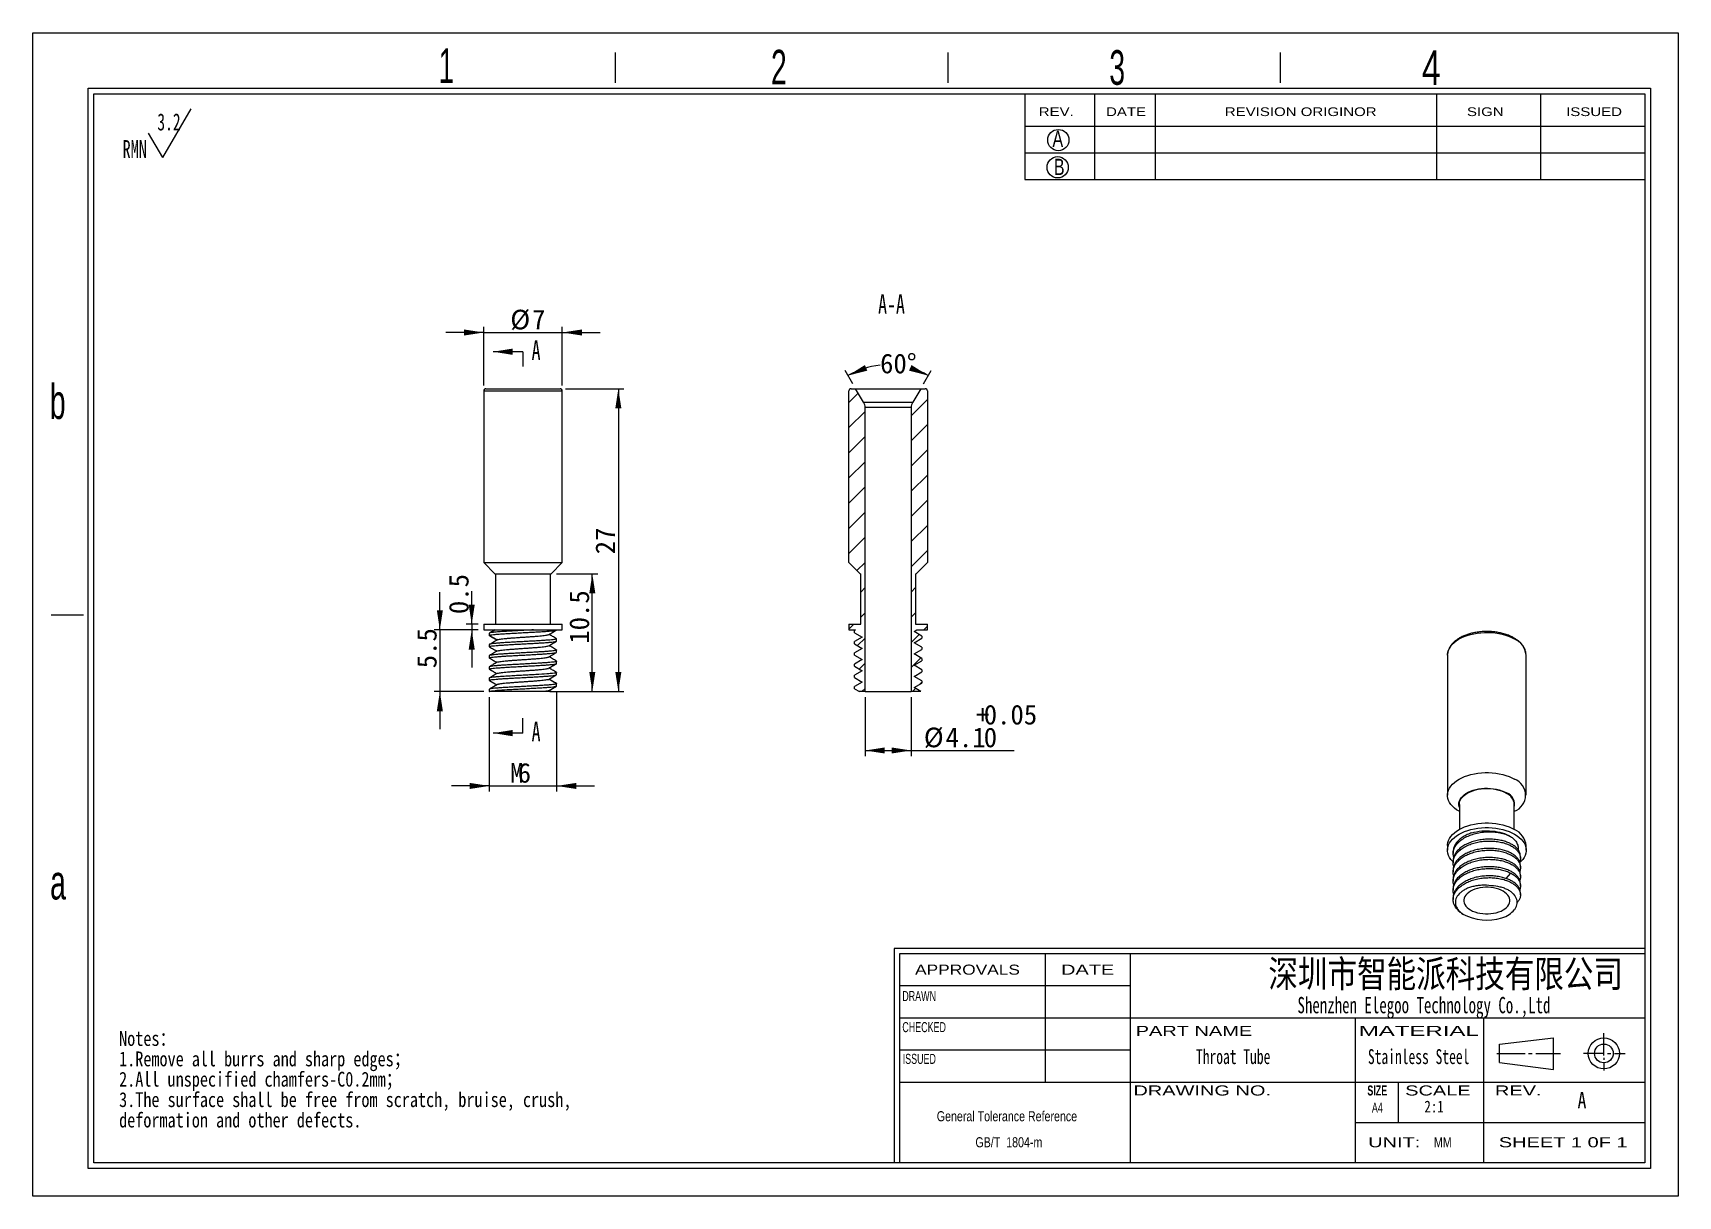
# Model space of a CAD drawing. Header units: millimetres. Extents: x 1 to 148, y 1 to 104.
import ezdxf

# ---------------------------------------------------------------- set-up
doc = ezdxf.new("R2010")
doc.units = ezdxf.units.MM
doc.header["$LTSCALE"] = 0.5
doc.layers.add('DIM', color=5, linetype='Continuous')
doc.layers.add('SLD-0', color=179, linetype='Continuous')
doc.styles.add('SLDTEXTSTYLE0', font='SIMSUN.TTC', dxfattribs={"width": 0.67})
doc.styles.add('SLDTEXTSTYLE1', font='SIMSUN.TTC', dxfattribs={"width": 0.8, "bigfont": 'bigfont'})
doc.styles.add('SLDTEXTSTYLE10', font='ARIAL.TTF', dxfattribs={"width": 1.2324})
doc.styles.add('SLDTEXTSTYLE11', font='ARIAL.TTF', dxfattribs={"width": 1.7064})
doc.styles.add('SLDTEXTSTYLE12', font='SIMSUN.TTC', dxfattribs={"width": 0.8, "bigfont": 'bigfont'})
doc.styles.add('SLDTEXTSTYLE13', font='SIMKAI.TTF', dxfattribs={"width": 0.67})
doc.styles.add('SLDTEXTSTYLE14', font='SIMSUN.TTC')
doc.styles.add('SLDTEXTSTYLE15', font='仿宋_GB2312', dxfattribs={"width": 0.67})
doc.styles.add('SLDTEXTSTYLE2', font='SIMSUN.TTC', dxfattribs={"width": 0.8})
doc.styles.add('SLDTEXTSTYLE3', font='SIMSUN.TTC', dxfattribs={"width": 0.67})
doc.styles.add('SLDTEXTSTYLE4', font='ARIAL.TTF', dxfattribs={"width": 0.63516})
doc.styles.add('SLDTEXTSTYLE5', font='GOTHIC.TTF', dxfattribs={"width": 0.7304})
doc.styles.add('SLDTEXTSTYLE6', font='GOTHIC.TTF', dxfattribs={"width": 0.61171})
doc.styles.add('SLDTEXTSTYLE7', font='ARIALBD.TTF', dxfattribs={"width": 0.63516})
doc.styles.add('SLDTEXTSTYLE8', font='ARIAL.TTF', dxfattribs={"width": 1.422})
doc.styles.add('SLDTEXTSTYLE9', font='ARIAL.TTF', dxfattribs={"width": 0.7584})
doc.dimstyles.new('SLDDIMSTYLE0', dxfattribs={"dimtxt": 1.75, "dimasz": 1.75, "dimexe": 0, "dimexo": 0.0625, "dimgap": 0.4375, "dimtad": 2, "dimrnd": 1e-09, "dimzin": 12, "dimdsep": 46, "dimtxsty": 'SLDTEXTSTYLE0', "dimsah": 1, "dimcen": 0.09, "dimadec": 0, "dimazin": 3, "dimtfac": 1, "dimtmove": 0, "dimatfit": 0, "dimfxl": 0, "dimfrac": 2, "dimtolj": 1, "dimtzin": 12, "dimarcsym": 0})
doc.dimstyles.new('SLDDIMSTYLE1', dxfattribs={"dimtxt": 1.75, "dimasz": 1.75, "dimexe": 0, "dimexo": 0.0625, "dimgap": 0.4375, "dimtad": 2, "dimrnd": 1e-09, "dimzin": 12, "dimdsep": 46, "dimtxsty": 'SLDTEXTSTYLE0', "dimsah": 1, "dimcen": 0.09, "dimadec": 0, "dimazin": 3, "dimtfac": 1, "dimtofl": 0, "dimtmove": 0, "dimatfit": 3, "dimfxl": 0, "dimfrac": 2, "dimtolj": 1, "dimtzin": 12, "dimarcsym": 0})
doc.dimstyles.new('SLDDIMSTYLE2', dxfattribs={"dimtxt": 1.75, "dimasz": 1.75, "dimexe": 0, "dimexo": 0.0625, "dimgap": 0.4375, "dimtad": 2, "dimrnd": 1e-09, "dimdsep": 46, "dimtxsty": 'SLDTEXTSTYLE0', "dimsah": 1, "dimcen": 0.09, "dimadec": 0, "dimazin": 2, "dimtfac": 1, "dimtmove": 0, "dimatfit": 0, "dimfxl": 0, "dimfrac": 2, "dimtolj": 1, "dimtzin": 12, "dimarcsym": 0})
doc.dimstyles.new('SLDDIMSTYLE3', dxfattribs={"dimtxt": 1.75, "dimasz": 1.75, "dimexe": 0, "dimexo": 0.0625, "dimgap": 0.4375, "dimtad": 0, "dimtih": 1, "dimtoh": 1, "dimdec": 4, "dimlfac": 0.5, "dimzin": 12, "dimdsep": 46, "dimtxsty": 'SLDTEXTSTYLE0', "dimsah": 1, "dimcen": 0.09, "dimadec": 1, "dimazin": 3, "dimtfac": 1, "dimtdec": 1, "dimtofl": 0, "dimtmove": 0, "dimatfit": 3, "dimfxl": 0, "dimfrac": 2, "dimtolj": 1, "dimtzin": 12, "dimarcsym": 0})
doc.dimstyles.new('SLDDIMSTYLE4', dxfattribs={"dimtxt": 1.75, "dimasz": 1.75, "dimexe": 0, "dimexo": 0.0625, "dimgap": 0.4375, "dimtad": 2, "dimrnd": 1e-09, "dimzin": 12, "dimdsep": 46, "dimtxsty": 'SLDTEXTSTYLE0', "dimsah": 1, "dimcen": 0.09, "dimadec": 0, "dimazin": 3, "dimtol": 1, "dimtp": 0.05, "dimtfac": 1, "dimtofl": 0, "dimtmove": 0, "dimatfit": 3, "dimfxl": 0, "dimfrac": 2, "dimtolj": 1, "dimarcsym": 0})

msp = doc.modelspace()

# ---------------------------------------------------------------- texts
at = {"color": 7, "linetype": 'Continuous', "lineweight": 0}
for s, insert, char_height, attachment_point, style in [('A-A', (77.43854, 81.04549), 1.75, 2, 'SLDTEXTSTYLE15'), ('Throat Tube', (104.57829, 13.74075), 1.3229167, 1, 'SLDTEXTSTYLE3'), ('Stainless Steel', (119.90427, 13.74075), 1.3229167, 1, 'SLDTEXTSTYLE3')]:
    msp.add_mtext(s, dxfattribs=dict(at, insert=insert, char_height=char_height, attachment_point=attachment_point, style=style))
at = {"color": 7, "linetype": 'Continuous', "char_height": 1.75, "attachment_point": 1, "style": 'SLDTEXTSTYLE15'}
for insert in [(45.35856, 76.93469), (45.35856, 42.93808)]:
    msp.add_mtext('A', dxfattribs=dict(at, insert=insert))
at = {"layer": 'SLD-0'}
for s, insert, char_height, attachment_point, style in [('1', (37.05549, 102.94941), 3.08601, 1, 'SLDTEXTSTYLE6'), ('2', (66.69403, 102.8276), 3.08601, 1, 'SLDTEXTSTYLE6'), ('3', (96.85332, 102.79657), 3.08601, 1, 'SLDTEXTSTYLE6'), ('4', (124.72027, 102.79347), 3.08601, 1, 'SLDTEXTSTYLE5'), ('A', (91.78892, 95.62608), 1.45172, 1, 'SLDTEXTSTYLE5'), ('B', (91.91595, 93.11858), 1.45172, 1, 'SLDTEXTSTYLE5'), ('b', (2.41732, 73.00971), 3.08601, 1, 'SLDTEXTSTYLE6'), ('a', (2.4399, 30.17554), 3.08601, 1, 'SLDTEXTSTYLE6'), ('\\M+1905B圳\\M+18E73\\M+19271\\M+1945C\\M+19468\\M+189C8\\M+18B5A\\M+1974C\\M+18CC0\\M+18CF6\\M+18E69', (126.83782, 21.66868), 2.4140402, 2, 'SLDTEXTSTYLE12'), ('2:1', (125.80134, 9.158), 1.058333, 2, 'SLDTEXTSTYLE2'), ('A', (138.58918, 9.92685), 1.45521, 1, 'SLDTEXTSTYLE2')]:
    msp.add_mtext(s, dxfattribs=dict(at, insert=insert, char_height=char_height, attachment_point=attachment_point, style=style))
at = {"layer": 'SLD-0', "color": 179}
for s, insert, char_height, attachment_point, style in [('REV.', (90.56441, 97.70003), 0.776817, 1, 'SLDTEXTSTYLE10'), ('DATE', (96.56324, 97.70003), 0.776817, 1, 'SLDTEXTSTYLE10'), ('REVISION ORIGINOR', (107.15408, 97.70003), 0.7768166, 1, 'SLDTEXTSTYLE10'), ('SIGN', (128.73319, 97.70003), 0.776817, 1, 'SLDTEXTSTYLE10'), ('ISSUED', (137.57407, 97.70003), 0.776817, 1, 'SLDTEXTSTYLE10'), ('APPROVALS', (84.21328, 21.28135), 0.896327, 2, 'SLDTEXTSTYLE10'), ('DATE', (94.92479, 21.28135), 0.896327, 2, 'SLDTEXTSTYLE8'), ('DRAWN', (79.90182, 18.92643), 0.896327, 2, 'SLDTEXTSTYLE4'), ('Shenzhen Elegoo Technology Co.,Ltd', (124.89915, 18.39981), 1.4552083, 2, 'SLDTEXTSTYLE13'), ('CHECKED', (80.34783, 16.15736), 0.896327, 2, 'SLDTEXTSTYLE4'), ('PART NAME', (104.39697, 15.82271), 0.896327, 2, 'SLDTEXTSTYLE8'), ('MATERIAL', (124.44008, 15.82271), 0.896327, 2, 'SLDTEXTSTYLE11'), ('ISSUED', (79.91849, 13.32721), 0.896327, 2, 'SLDTEXTSTYLE4'), ('DRAWING NO.', (105.134, 10.51078), 0.8963268, 2, 'SLDTEXTSTYLE8'), ('SIZE', (120.73944, 10.51078), 0.896327, 2, 'SLDTEXTSTYLE7'), ('SCALE', (126.14447, 10.51078), 0.896327, 2, 'SLDTEXTSTYLE8'), ('REV.', (133.30508, 10.51078), 0.896327, 2, 'SLDTEXTSTYLE8'), ('A4', (120.74491, 8.97657), 0.896327, 2, 'SLDTEXTSTYLE4'), ('UNIT:', (122.24935, 5.89535), 0.896327, 2, 'SLDTEXTSTYLE8'), ('MM', (126.58043, 5.89535), 0.896327, 2, 'SLDTEXTSTYLE9'), ('SHEET 1 0F 1', (137.30998, 5.89535), 0.8963268, 2, 'SLDTEXTSTYLE8')]:
    msp.add_mtext(s, dxfattribs=dict(at, insert=insert, char_height=char_height, attachment_point=attachment_point, style=style))

# ---------------------------------------------------------------- blocks, each defined once
blk = doc.blocks.new('SW_NOTE_0')
at = {"layer": 'SLD-0', "color": 0}
for q in [(6.13, 4.63), (2.3, 2.46)]:
    blk.add_line((3.58, 0.3), q, dxfattribs=at)
at = {"layer": 'SLD-0', "color": 0, "attachment_point": 1, "style": 'SLDTEXTSTYLE0'}
for s, insert, char_height in [('3.2', (3.1, 4.23), 1.516), ('RMN', (0, 1.85), 1.587)]:
    blk.add_mtext(s, dxfattribs=dict(at, insert=insert, char_height=char_height))
blk = doc.blocks.new('SW_NOTE_1')
at = {"layer": 'SLD-0', "color": 0, "char_height": 1.3229, "attachment_point": 1}
for s, insert, style in [('Notes\\M+18146', (0, 1.54), 'SLDTEXTSTYLE1'), ('1.Remove all burrs and sharp edges\\M+18147', (0, -0.28), 'SLDTEXTSTYLE1'), ('2.All unspecified chamfers-C0.2mm\\M+18147', (0, -2.09), 'SLDTEXTSTYLE1'), ('3.The surface shall be free from scratch, bruise, crush, ', (0, -3.91), 'SLDTEXTSTYLE2'), ('deformation and other defects.', (0, -5.73), 'SLDTEXTSTYLE2')]:
    blk.add_mtext(s, dxfattribs=dict(at, insert=insert, style=style))
blk = doc.blocks.new('SW_NOTE_2')
at = {"layer": 'SLD-0', "color": 0, "char_height": 0.8963, "attachment_point": 2, "style": 'SLDTEXTSTYLE9'}
for s, insert in [('General Tolerance Reference ', (6.51, 1.16)), (' GB/T  1804-m', (6.55, -1.16))]:
    blk.add_mtext(s, dxfattribs=dict(at, insert=insert))
blk = doc.blocks.new('_D')
at = {"layer": 'DIM'}
for p, q in [((47.59, 56.12), (51.27, 56.12)), ((50.77, 45.62), (50.77, 56.12)), ((46.97, 45.62), (51.27, 45.62))]:
    blk.add_line(p, q, dxfattribs=at)
for points in [[(50.77, 56.12), (50.5, 54.37), (51.04, 54.37)], [(50.77, 45.62), (51.04, 47.37), (50.5, 47.37)]]:
    blk.add_solid(points, dxfattribs=at)
at = {"layer": 'DIM', "insert": (48.73, 49.89), "char_height": 1.75, "attachment_point": 1, "rotation": 90, "style": 'SLDTEXTSTYLE14'}
blk.add_mtext('10.5', dxfattribs=at)
blk = doc.blocks.new('_D_1')
at = {"layer": 'DIM'}
for p, q in [((48.39, 72.62), (53.59, 72.62)), ((53.09, 72.62), (53.09, 45.62)), ((46.97, 45.62), (53.59, 45.62))]:
    blk.add_line(p, q, dxfattribs=at)
for points in [[(53.09, 72.62), (52.82, 70.87), (53.36, 70.87)], [(53.09, 45.62), (53.36, 47.37), (52.82, 47.37)]]:
    blk.add_solid(points, dxfattribs=at)
at = {"layer": 'DIM', "insert": (51.05, 57.86), "char_height": 1.75, "attachment_point": 1, "rotation": 90, "style": 'SLDTEXTSTYLE14'}
blk.add_mtext('27', dxfattribs=at)
blk = doc.blocks.new('_D_2')
at = {"layer": 'DIM'}
for p, q in [((41.09, 72.92), (41.09, 78.13)), ((48.09, 72.92), (48.09, 78.13)), ((41.09, 77.63), (37.72, 77.63)), ((41.09, 77.63), (48.09, 77.63)), ((48.09, 77.63), (51.46, 77.63))]:
    blk.add_line(p, q, dxfattribs=at)
for points in [[(41.09, 77.63), (39.34, 77.9), (39.34, 77.36)], [(48.09, 77.63), (49.84, 77.36), (49.84, 77.9)]]:
    blk.add_solid(points, dxfattribs=at)
at = {"layer": 'DIM', "char_height": 1.75, "attachment_point": 1, "style": 'SLDTEXTSTYLE14'}
for s, insert in [('%%c', (43.46, 79.66)), ('7', (45.4, 79.66))]:
    blk.add_mtext(s, dxfattribs=dict(at, insert=insert))
blk = doc.blocks.new('_D_3')
at = {"layer": 'DIM'}
for p, q in [((47.59, 45.62), (47.59, 36.71)), ((41.59, 45.12), (41.59, 36.71)), ((41.59, 37.21), (38.22, 37.21)), ((41.59, 37.21), (47.59, 37.21)), ((47.59, 37.21), (50.96, 37.21))]:
    blk.add_line(p, q, dxfattribs=at)
for points in [[(41.59, 37.21), (39.84, 37.48), (39.84, 36.94)], [(47.59, 37.21), (49.34, 36.94), (49.34, 37.48)]]:
    blk.add_solid(points, dxfattribs=at)
at = {"layer": 'DIM', "char_height": 1.75, "attachment_point": 1, "style": 'SLDTEXTSTYLE14'}
for s, insert in [('M', (43.44, 39.25)), ('6', (44.12, 39.25))]:
    blk.add_mtext(s, dxfattribs=dict(at, insert=insert))
blk = doc.blocks.new('_D_4')
at = {"layer": 'DIM', "color": 5}
for p, q in [((37.18, 51.12), (37.18, 54.49)), ((40.59, 51.12), (36.68, 51.12)), ((37.18, 51.12), (37.18, 45.62)), ((41.09, 45.62), (36.68, 45.62)), ((37.18, 45.62), (37.18, 42.26))]:
    blk.add_line(p, q, dxfattribs=at)
for points in [[(37.18, 51.12), (37.45, 52.87), (36.91, 52.87)], [(37.18, 45.62), (36.91, 43.87), (37.45, 43.87)]]:
    blk.add_solid(points, dxfattribs=at)
at = {"layer": 'DIM', "color": 5, "insert": (35.14, 47.7), "char_height": 1.75, "attachment_point": 1, "rotation": 90, "style": 'SLDTEXTSTYLE14'}
blk.add_mtext('5.5', dxfattribs=at)
blk = doc.blocks.new('_D_5')
at = {"layer": 'DIM', "color": 5}
for p, q in [((40.02, 51.62), (40.02, 54.57)), ((40.59, 51.62), (39.52, 51.62)), ((40.02, 51.62), (40.02, 51.12)), ((40.59, 51.12), (39.52, 51.12)), ((40.02, 51.12), (40.02, 47.76))]:
    blk.add_line(p, q, dxfattribs=at)
for points in [[(40.02, 51.62), (40.29, 53.37), (39.75, 53.37)], [(40.02, 51.12), (39.75, 49.37), (40.29, 49.37)]]:
    blk.add_solid(points, dxfattribs=at)
at = {"layer": 'DIM', "color": 5, "insert": (37.99, 52.53), "char_height": 1.75, "attachment_point": 1, "rotation": 90, "style": 'SLDTEXTSTYLE14'}
blk.add_mtext('0.5', dxfattribs=at)
blk = doc.blocks.new('_D_6')
at = {"layer": 'DIM'}
for p, q in [((73.99, 73.06), (73.31, 74.23)), ((80.29, 73.06), (80.97, 74.23))]:
    blk.add_line(p, q, dxfattribs=at)
for start, end in [(95.8104, 120), (60, 73.791)]:
    blk.add_arc((77.14, 67.59), 7.16, start, end, dxfattribs=at)
for points in [[(73.56, 73.79), (75.28, 74.23), (75.07, 74.73)], [(80.72, 73.79), (79.22, 74.73), (79, 74.23)]]:
    blk.add_solid(points, dxfattribs=at)
at = {"layer": 'DIM', "insert": (76.42, 75.74), "char_height": 1.75, "attachment_point": 1, "style": 'SLDTEXTSTYLE14'}
blk.add_mtext('60°', dxfattribs=at)
blk = doc.blocks.new('_D_7')
at = {"layer": 'DIM', "color": 5}
for p, q in [((75.09, 45.12), (75.09, 39.87)), ((79.19, 45.12), (79.19, 39.87)), ((75.09, 40.37), (79.19, 40.37)), ((79.19, 40.37), (88.38, 40.37))]:
    blk.add_line(p, q, dxfattribs=at)
for points in [[(75.09, 40.37), (76.84, 40.1), (76.84, 40.64)], [(79.19, 40.37), (77.44, 40.64), (77.44, 40.1)]]:
    blk.add_solid(points, dxfattribs=at)
at = {"layer": 'DIM', "color": 5, "char_height": 1.75, "attachment_point": 1, "style": 'SLDTEXTSTYLE14'}
for s, insert in [('+', (84.98, 44.44)), ('0.05', (85.66, 44.44)), ('%%c', (80.32, 42.41)), ('4.1', (82.26, 42.41)), ('0', (85.66, 42.41))]:
    blk.add_mtext(s, dxfattribs=dict(at, insert=insert))

# ---------------------------------------------------------------- dimensions: what is measured, and where the dimension line sits
at = {"layer": 'DIM'}
for base, p1, p2, text, picture, middle in [((48.09009, 77.6264), (41.09009, 72.42279), (48.09009, 72.42279), '%%c<>', '_D_2', (44.77173, 77.6264)), ((47.59009, 37.20978), (41.59009, 45.62279), (47.59009, 46.12233), 'M<>', '_D_3', (44.12191, 37.20978))]:
    dim = msp.add_linear_dim(base=base, p1=p1, p2=p2, text=text, dimstyle='SLDDIMSTYLE0', dxfattribs=at)
    dim.commit()
    dim.dimension.update_dxf_attribs({"geometry": picture, "text_midpoint": middle, "dimtype": 160})
dim = msp.add_angular_dim_2l(base=(79.94863, 74.17754), line1=((80.04313, 72.62279), (79.35031, 71.42279)), line2=((74.93031, 71.42279), (74.23749, 72.62279)), dimstyle='SLDDIMSTYLE3', dxfattribs=at)
dim.commit()
dim.dimension.update_dxf_attribs({"geometry": '_D_6', "text_midpoint": (77.77691, 74.7232), "dimtype": 162})
for base, p1, p2, dimstyle, picture, middle in [((53.09081, 45.62296), (47.89009, 72.62279), (46.46611, 45.62296), 'SLDDIMSTYLE1', '_D_1', (53.09081, 58.54213)), ((50.76761, 56.12279), (46.46611, 45.62296), (47.09009, 56.12279), 'SLDDIMSTYLE0', '_D', (50.76761, 51.24974))]:
    dim = msp.add_linear_dim(base=base, p1=p1, p2=p2, angle=90, dimstyle=dimstyle, dxfattribs=at)
    dim.commit()
    dim.dimension.update_dxf_attribs({"geometry": picture, "text_midpoint": middle, "dimtype": 160})
at = {"layer": 'DIM', "color": 5}
for base, p1, p2, dimstyle, picture, middle in [((40.02382, 51.12279), (41.09009, 51.62279), (41.09009, 51.12279), 'SLDDIMSTYLE2', '_D_5', (40.02382, 53.55415)), ((37.17782, 45.62297), (41.09009, 51.12279), (41.59026, 45.62297), 'SLDDIMSTYLE0', '_D_4', (37.17782, 48.71594))]:
    dim = msp.add_linear_dim(base=base, p1=p1, p2=p2, angle=90, dimstyle=dimstyle, dxfattribs=at)
    dim.commit()
    dim.dimension.update_dxf_attribs({"geometry": picture, "text_midpoint": middle, "dimtype": 160})
dim = msp.add_linear_dim(base=(79.19031, 40.37008), p1=(75.09031, 45.62279), p2=(79.19031, 45.62279), text='%%c<>', dimstyle='SLDDIMSTYLE4', dxfattribs=at)
dim.commit()
dim.dimension.update_dxf_attribs({"geometry": '_D_7', "text_midpoint": (84.3515, 40.37008), "dimtype": 160})

# ---------------------------------------------------------------- hatches: boundary and pattern name
at = {"linetype": 'Continuous', "lineweight": 0}
h = msp.add_hatch(dxfattribs=at)
h.set_pattern_fill('ANSI31', scale=0.5, angle=3e-322, style=0)
edge = h.paths.add_edge_path(flags=0)
edge.add_line((74.14031, 47.07165), (74.14031, 46.8718))
edge.add_spline(control_points=[(74.14031, 46.8718), (74.37129, 46.73843), (74.60228, 46.60506), (74.83326, 46.47169)], knot_values=[0, 0, 0, 0, 1.0002693, 1.0002693, 1.0002693, 1.0002693], weights=[1, 1, 1, 1], degree=3, periodic=0)
edge.add_spline(control_points=[(74.83326, 46.47169), (74.60228, 46.33832), (74.37129, 46.20496), (74.14031, 46.07159)], knot_values=[0, 0, 0, 0, 1.00023841, 1.00023841, 1.00023841, 1.00023841], weights=[1, 1, 1, 1], degree=3, periodic=0)
edge.add_line((74.14031, 46.07159), (74.14031, 45.87181))
edge.add_spline(control_points=[(74.14031, 45.87181), (74.28406, 45.7888), (74.42782, 45.7058), (74.57157, 45.62279)], knot_values=[0, 0, 0, 0, 0.622535909, 0.622535909, 0.622535909, 0.622535909], weights=[1, 1, 1, 1], degree=3, periodic=0)
edge.add_line((74.57157, 45.62279), (75.09031, 45.62279))
edge.add_line((75.09031, 45.62279), (75.09031, 70.94279))
edge.add_arc((74.29031, 70.94279), 0.8, 0, 36.8698976)
edge.add_line((74.93031, 71.42279), (74.23749, 72.62279))
edge.add_line((74.23749, 72.62279), (73.84031, 72.62279))
edge.add_arc((73.84031, 72.42279), 0.2, 90, 180)
edge.add_line((73.64031, 72.42279), (73.64031, 57.12279))
edge.add_line((73.64031, 57.12279), (74.64031, 56.12279))
edge.add_line((74.64031, 56.12279), (74.69031, 56.12279))
edge.add_line((74.69031, 56.12279), (74.69031, 51.62279))
edge.add_line((74.69031, 51.62279), (73.64031, 51.62279))
edge.add_line((73.64031, 51.62279), (73.64031, 51.12279))
edge.add_line((73.64031, 51.12279), (74.2309, 51.12279))
edge.add_spline(control_points=[(74.2309, 51.12279), (74.20075, 51.10533), (74.17053, 51.08787), (74.14031, 51.07041)], knot_values=[0, 0, 0, 0, 0.13094942, 0.13094942, 0.13094942, 0.13094942], weights=[1, 1, 1, 1], degree=3, periodic=0)
edge.add_line((74.14031, 51.07041), (74.14031, 50.87214))
edge.add_spline(control_points=[(74.14031, 50.87214), (74.37158, 50.73858), (74.60269, 50.60511), (74.8338, 50.47164)], knot_values=[0, 0, 0, 0, 1.001033194, 1.001033194, 1.001033194, 1.001033194], weights=[1, 1, 1, 1], degree=3, periodic=0)
edge.add_spline(control_points=[(74.8338, 50.47164), (74.60264, 50.33814), (74.37147, 50.20463), (74.14031, 50.07113)], knot_values=[0, 0, 0, 0, 1.001264787, 1.001264787, 1.001264787, 1.001264787], weights=[1, 1, 1, 1], degree=3, periodic=0)
edge.add_line((74.14031, 50.07113), (74.14031, 49.87169))
edge.add_spline(control_points=[(74.14031, 49.87169), (74.37126, 49.73834), (74.60221, 49.605), (74.83317, 49.47165)], knot_values=[0, 0, 0, 0, 1.000078787, 1.000078787, 1.000078787, 1.000078787], weights=[1, 1, 1, 1], degree=3, periodic=0)
edge.add_spline(control_points=[(74.83317, 49.47165), (74.60221, 49.33831), (74.37126, 49.20497), (74.14031, 49.07162)], knot_values=[0, 0, 0, 0, 1.00007878, 1.00007878, 1.00007878, 1.00007878], weights=[1, 1, 1, 1], degree=3, periodic=0)
edge.add_line((74.14031, 49.07162), (74.14031, 48.87166))
edge.add_spline(control_points=[(74.14031, 48.87166), (74.37125, 48.73833), (74.60219, 48.60499), (74.83313, 48.47166)], knot_values=[0, 0, 0, 0, 1.000001207, 1.000001207, 1.000001207, 1.000001207], weights=[1, 1, 1, 1], degree=3, periodic=0)
edge.add_spline(control_points=[(74.83313, 48.47166), (74.60219, 48.33833), (74.37125, 48.20499), (74.14031, 48.07166)], knot_values=[0, 0, 0, 0, 1.000001201, 1.000001201, 1.000001201, 1.000001201], weights=[1, 1, 1, 1], degree=3, periodic=0)
edge.add_line((74.14031, 48.07166), (74.14031, 47.87169))
edge.add_spline(control_points=[(74.14031, 47.87169), (74.37125, 47.73835), (74.6022, 47.60501), (74.83315, 47.47167)], knot_values=[0, 0, 0, 0, 1.000046577, 1.000046577, 1.000046577, 1.000046577], weights=[1, 1, 1, 1], degree=3, periodic=0)
edge.add_spline(control_points=[(74.83315, 47.47167), (74.6022, 47.33833), (74.37125, 47.20499), (74.14031, 47.07165)], knot_values=[0, 0, 0, 0, 1.000046577, 1.000046577, 1.000046577, 1.000046577], weights=[1, 1, 1, 1], degree=3, periodic=0)
h = msp.add_hatch(dxfattribs=at)
h.set_pattern_fill('ANSI31', scale=0.5, angle=3e-322, style=0)
edge = h.paths.add_edge_path(flags=0)
edge.add_spline(control_points=[(80.14031, 46.57047), (79.90884, 46.7042), (79.67737, 46.83793), (79.44591, 46.97165)], knot_values=[-0.002964801, -0.002964801, -0.002964801, -0.002964801, 1, 1, 1, 1], weights=[1, 1, 1, 1], degree=3, periodic=0)
edge.add_spline(control_points=[(79.44591, 46.97165), (79.67737, 47.10538), (79.90884, 47.23911), (80.14031, 47.37284)], knot_values=[0, 0, 0, 0, 1.002964801, 1.002964801, 1.002964801, 1.002964801], weights=[1, 1, 1, 1], degree=3, periodic=0)
edge.add_line((80.14031, 47.37284), (80.14031, 47.57043))
edge.add_spline(control_points=[(80.14031, 47.57043), (79.90882, 47.70417), (79.67734, 47.83792), (79.44585, 47.97166)], knot_values=[-0.003069662, -0.003069662, -0.003069662, -0.003069662, 1.000000002, 1.000000002, 1.000000002, 1.000000002], weights=[1, 1, 1, 1], degree=3, periodic=0)
edge.add_spline(control_points=[(79.44585, 47.97166), (79.67734, 48.1054), (79.90882, 48.23914), (80.14031, 48.37289)], knot_values=[0.000000001, 0.000000001, 0.000000001, 0.000000001, 1.003069661, 1.003069661, 1.003069661, 1.003069661], weights=[1, 1, 1, 1], degree=3, periodic=0)
edge.add_line((80.14031, 48.37289), (80.14031, 48.57044))
edge.add_spline(control_points=[(80.14031, 48.57044), (79.90882, 48.70418), (79.67734, 48.83792), (79.44586, 48.97166)], knot_values=[-0.003060206, -0.003060206, -0.003060206, -0.003060206, 1.000000002, 1.000000002, 1.000000002, 1.000000002], weights=[1, 1, 1, 1], degree=3, periodic=0)
edge.add_spline(control_points=[(79.44586, 48.97166), (79.67734, 49.10541), (79.90882, 49.23915), (80.14031, 49.37289)], knot_values=[0.000000001, 0.000000001, 0.000000001, 0.000000001, 1.003060205, 1.003060205, 1.003060205, 1.003060205], weights=[1, 1, 1, 1], degree=3, periodic=0)
edge.add_line((80.14031, 49.37289), (80.14031, 49.57049))
edge.add_spline(control_points=[(80.14031, 49.57049), (79.90884, 49.70422), (79.67738, 49.83794), (79.44592, 49.97167)], knot_values=[-0.002937592, -0.002937592, -0.002937592, -0.002937592, 1.000000001, 1.000000001, 1.000000001, 1.000000001], weights=[1, 1, 1, 1], degree=3, periodic=0)
edge.add_spline(control_points=[(79.44592, 49.97167), (79.67738, 50.10539), (79.90884, 50.23912), (80.14031, 50.37284)], knot_values=[0, 0, 0, 0, 1.002937592, 1.002937592, 1.002937592, 1.002937592], weights=[1, 1, 1, 1], degree=3, periodic=0)
edge.add_line((80.14031, 50.37284), (80.14031, 50.57114))
edge.add_spline(control_points=[(80.14031, 50.57114), (79.90912, 50.70466), (79.67794, 50.83817), (79.44676, 50.97169)], knot_values=[-0.001364334, -0.001364334, -0.001364334, -0.001364334, 1, 1, 1, 1], weights=[1, 1, 1, 1], degree=3, periodic=0)
edge.add_spline(control_points=[(79.44676, 50.97169), (79.53397, 51.02205), (79.62118, 51.07242), (79.7084, 51.12279)], knot_values=[0, 0, 0, 0, 0.377761808, 0.377761808, 0.377761808, 0.377761808], weights=[1, 1, 1, 1], degree=3, periodic=0)
edge.add_line((79.7084, 51.12279), (80.64031, 51.12279))
edge.add_line((80.64031, 51.12279), (80.64031, 51.62279))
edge.add_line((80.64031, 51.62279), (79.59031, 51.62279))
edge.add_line((79.59031, 51.62279), (79.59031, 56.12279))
edge.add_line((79.59031, 56.12279), (79.64031, 56.12279))
edge.add_line((79.64031, 56.12279), (80.64031, 57.12279))
edge.add_line((80.64031, 57.12279), (80.64031, 72.42279))
edge.add_arc((80.44031, 72.42279), 0.2, 0, 90)
edge.add_line((80.44031, 72.62279), (80.04313, 72.62279))
edge.add_line((80.04313, 72.62279), (79.35031, 71.42279))
edge.add_arc((79.99031, 70.94279), 0.8, 143.1301024, 180)
edge.add_line((79.19031, 70.94279), (79.19031, 45.62279))
edge.add_line((79.19031, 45.62279), (80.05163, 45.62279))
edge.add_spline(control_points=[(80.05163, 45.62279), (79.85023, 45.73907), (79.64884, 45.85535), (79.44744, 45.97163)], knot_values=[0.127818694, 0.127818694, 0.127818694, 0.127818694, 0.999926997, 0.999926997, 0.999926997, 0.999926997], weights=[1, 1, 1, 1], degree=3, periodic=0)
edge.add_spline(control_points=[(79.44744, 45.97163), (79.67839, 46.10498), (79.90935, 46.23832), (80.14031, 46.37166)], knot_values=[-0.0000657, -0.0000657, -0.0000657, -0.0000657, 1.000001591, 1.000001591, 1.000001591, 1.000001591], weights=[1, 1, 1, 1], degree=3, periodic=0)
edge.add_line((80.14031, 46.37166), (80.14031, 46.57047))

# ---------------------------------------------------------------- linework, layer by layer
at = {"color": 7, "linetype": 'Continuous', "lineweight": 0}
for p, q in [((44.59009, 75.91639), (41.93009, 75.91639)), ((44.59009, 75.91639), (44.59009, 74.58639)), ((44.59009, 41.91978), (44.59009, 43.24978)), ((44.59009, 41.91978), (41.93009, 41.91978))]:
    msp.add_line(p, q, dxfattribs=at)
at = {"color": 7, "linetype": 'Continuous', "lineweight": 15}
for p, q in [((41.09009, 72.42279), (41.09009, 57.12279)), ((48.09009, 57.12279), (48.09009, 72.42279)), ((73.64031, 57.12279), (73.64031, 72.42279)), ((73.84031, 72.62279), (74.23749, 72.62279)), ((74.93031, 71.42279), (74.23749, 72.62279)), ((74.23749, 72.62279), (80.04313, 72.62279)), ((80.04313, 72.62279), (79.35031, 71.42279)), ((80.04313, 72.62279), (80.44031, 72.62279)), ((80.64031, 72.42279), (80.64031, 57.12279)), ((74.93031, 71.42279), (79.35031, 71.42279)), ((75.09031, 45.62279), (75.09031, 70.94279)), ((79.19031, 70.94279), (75.09031, 70.94279)), ((79.19031, 70.94279), (79.19031, 45.62279)), ((41.09009, 57.12279), (42.09009, 56.12279)), ((41.09009, 57.12279), (48.09009, 57.12279)), ((42.09009, 56.12279), (47.09009, 56.12279)), ((42.14009, 56.12279), (42.14009, 51.62279)), ((47.04009, 51.62279), (47.04009, 56.12279)), ((47.09009, 56.12279), (48.09009, 57.12279)), ((74.64031, 56.12279), (73.64031, 57.12279)), ((74.64031, 56.12279), (74.69031, 56.12279)), ((74.69031, 51.62279), (74.69031, 56.12279)), ((79.59031, 56.12279), (79.64031, 56.12279)), ((79.59031, 56.12279), (79.59031, 51.62279)), ((80.64031, 57.12279), (79.64031, 56.12279)), ((41.09009, 51.62279), (41.09009, 51.12279)), ((41.09009, 51.62279), (48.09009, 51.62279)), ((48.09009, 51.12279), (48.09009, 51.62279)), ((73.64031, 51.62279), (73.64031, 51.12279)), ((73.64031, 51.62279), (74.69031, 51.62279)), ((79.59031, 51.62279), (80.64031, 51.62279)), ((80.64031, 51.12279), (80.64031, 51.62279)), ((41.09009, 51.12279), (48.09009, 51.12279)), ((41.59009, 50.82045), (41.59009, 50.62253)), ((42.28321, 50.2229), (41.59049, 50.62305)), ((47.59009, 50.12217), (47.59009, 50.32166)), ((73.64031, 51.12279), (74.2309, 51.12279)), ((74.23097, 51.12279), (74.14031, 51.07041)), ((74.14031, 50.87214), (74.14031, 51.07041)), ((74.8338, 50.47164), (74.14031, 50.07113)), ((74.14031, 49.87169), (74.14031, 50.07113)), ((74.14031, 49.87169), (74.83317, 49.47165)), ((74.14047, 50.87205), (74.8338, 50.47164)), ((79.44592, 49.97167), (80.14031, 50.37284)), ((80.14031, 49.57049), (79.44592, 49.97167)), ((79.44676, 50.97169), (79.7084, 51.12279)), ((80.14031, 50.57114), (79.44676, 50.97169)), ((79.70932, 51.12279), (80.64031, 51.12279)), ((80.14031, 50.57114), (80.14031, 50.37284)), ((41.59009, 49.8208), (41.59009, 49.62244)), ((41.59009, 48.82083), (41.59009, 48.62231)), ((47.59009, 49.12232), (47.59009, 49.32119)), ((74.83317, 49.47165), (74.14031, 49.07162)), ((74.14031, 48.87166), (74.14031, 49.07162)), ((74.14031, 48.87166), (74.83313, 48.47166)), ((74.83313, 48.47166), (74.14031, 48.07166)), ((79.44586, 48.97166), (80.14031, 49.37289)), ((80.14031, 48.57044), (79.44586, 48.97166)), ((80.14031, 49.57049), (80.14031, 49.37289)), ((80.14031, 48.57044), (80.14031, 48.37289)), ((127.00346, 48.87477), (127.00346, 36.3817)), ((134.00346, 36.3817), (134.00346, 48.87477)), ((41.59009, 47.82097), (41.59009, 47.62217)), ((46.86589, 46.69617), (47.55825, 47.10016)), ((47.59009, 48.12245), (47.59009, 48.32105)), ((47.59009, 47.1225), (47.59009, 47.32092)), ((74.14031, 47.87169), (74.14031, 48.07166)), ((74.14031, 47.87169), (74.83315, 47.47167)), ((74.83315, 47.47167), (74.14031, 47.07165)), ((74.14031, 46.8718), (74.14031, 47.07165)), ((79.44585, 47.97166), (80.14031, 48.37289)), ((80.14031, 47.57043), (79.44585, 47.97166)), ((79.44591, 46.97165), (80.14031, 47.37284)), ((80.14031, 46.57047), (79.44591, 46.97165)), ((80.14031, 47.57043), (80.14031, 47.37284)), ((41.59009, 46.82111), (41.59009, 46.62233)), ((41.59009, 45.82152), (41.59009, 45.62279)), ((41.59016, 45.62279), (41.59009, 45.62279)), ((41.5975, 46.61074), (42.26702, 46.2219)), ((42.30427, 46.24353), (41.59811, 45.83357)), ((46.87677, 45.70059), (47.58341, 46.11098)), ((47.07683, 45.62688), (46.91331, 45.72181)), ((47.59009, 46.12233), (47.59009, 46.32152)), ((74.14031, 46.8718), (74.83326, 46.47169)), ((74.83326, 46.47169), (74.14031, 46.07159)), ((74.14031, 45.87181), (74.14031, 46.07159)), ((74.14031, 45.87181), (74.57157, 45.62279)), ((75.09031, 45.62279), (74.57157, 45.62279)), ((74.58162, 45.62279), (74.58719, 45.6195)), ((75.09031, 45.62279), (79.19031, 45.62279)), ((80.05163, 45.62279), (79.19031, 45.62279)), ((79.44744, 45.97163), (80.14031, 46.37166)), ((80.05163, 45.62279), (79.44744, 45.97163)), ((80.14031, 46.57047), (80.14031, 46.37166)), ((128.05346, 35.56515), (128.05346, 33.33365)), ((132.95346, 33.33365), (132.95346, 35.56515)), ((128.02818, 34.95321), (128.05346, 34.93862)), ((132.95346, 34.93862), (132.97873, 34.95321)), ((127.00346, 31.89072), (127.00346, 31.48245)), ((127.50346, 31.33764), (127.50346, 31.17552)), ((133.50346, 30.7678), (133.50346, 30.93019)), ((134.00346, 31.48245), (134.00346, 31.89072)), ((127.50346, 30.52132), (127.50346, 30.35907)), ((127.50346, 29.70525), (127.50346, 29.54245)), ((133.50346, 29.95133), (133.50346, 30.11309)), ((127.50346, 28.88881), (127.50346, 28.72585)), ((127.50346, 28.07235), (127.50346, 27.90932)), ((133.50346, 29.13485), (133.50346, 29.29647)), ((133.50346, 28.3184), (133.50346, 28.47986)), ((127.50346, 27.2558), (127.50346, 27.09313)), ((133.50346, 27.50124), (133.50346, 27.66322))]:
    msp.add_line(p, q, dxfattribs=at)
at = {"color": 8, "linetype": 'Continuous', "lineweight": 15}
for p, q in [((41.09009, 72.42279), (48.08974, 72.42279)), ((48.08974, 72.42279), (48.09009, 72.42279)), ((47.59002, 46.32194), (46.90369, 46.71822)), ((132.23712, 28.95092), (132.62963, 29.4376))]:
    msp.add_line(p, q, dxfattribs=at)
at = {"color": 8, "linetype": 'Continuous', "lineweight": 15, "flags": 128}
msp.add_lwpolyline([(127.00346, 48.87477), (127.00526, 48.93967), (127.03056, 49.12573), (127.08548, 49.30964), (127.16957, 49.48984), (127.2821, 49.6648), (127.42211, 49.83302), (127.58841, 49.99306), (127.77959, 50.14356), (127.994, 50.28324), (128.22982, 50.41089), (128.48504, 50.52545), (128.75748, 50.62592), (129.04481, 50.71145), (129.34459, 50.78131), (129.65426, 50.8349), (129.97117, 50.87177), (130.29263, 50.89161), (130.61588, 50.89423), (130.93817, 50.87963), (131.25676, 50.84792), (131.56891, 50.79938), (131.87198, 50.73442), (132.16337, 50.65359), (132.4406, 50.55759), (132.7013, 50.44723), (132.94326, 50.32345)], dxfattribs=at)
at = {"color": 7, "linetype": 'Continuous', "lineweight": 15, "flags": 128}
for points in [[(128.02818, 34.95321), (127.81079, 35.0909), (127.61597, 35.23983), (127.44578, 35.39851), (127.30168, 35.56557), (127.18489, 35.7396), (127.09642, 35.9191), (127.03702, 36.10255), (127.00719, 36.28838), (127.00719, 36.47501), (127.03702, 36.66084), (127.09642, 36.84429), (127.18489, 37.0238), (127.30168, 37.19782), (127.44578, 37.36488), (127.61597, 37.52356), (127.81079, 37.67249), (128.02858, 37.81041), (128.26749, 37.93614), (128.52548, 38.04861), (128.80034, 38.14686), (129.08973, 38.23004), (129.39119, 38.29746), (129.70213, 38.34853), (130.01991, 38.38283), (130.34181, 38.40005), (130.6651, 38.40005), (130.987, 38.38283), (131.30478, 38.34853), (131.61573, 38.29746), (131.91718, 38.23004), (132.20657, 38.14686), (132.48143, 38.04861), (132.73942, 37.93614), (132.97833, 37.81041)], [(128.05346, 35.27796), (128.02634, 35.37032), (128.00437, 35.52607), (128.0117, 35.68228), (128.04825, 35.83712), (128.11358, 35.98877), (128.20692, 36.13546), (128.3272, 36.27545), (128.47298, 36.40712), (128.64258, 36.52892), (128.83399, 36.63942), (129.04497, 36.73732), (129.27305, 36.82148), (129.51556, 36.89091), (129.76965, 36.9448), (130.03234, 36.98252), (130.30056, 37.00361), (130.57116, 37.00784), (130.84096, 36.99516), (131.1068, 36.96571), (131.36557, 36.91985), (131.61424, 36.85809), (131.84988, 36.78119), (132.06973, 36.69002), (132.27122, 36.58566)], [(128.05346, 35.56515), (128.05555, 35.6236), (128.08154, 35.77871), (128.13694, 35.93122), (128.22106, 36.07928), (128.33288, 36.22111), (128.47106, 36.35497), (128.6339, 36.47925), (128.81944, 36.59243), (129.02542, 36.69314), (129.24934, 36.78016), (129.48848, 36.85243), (129.73995, 36.90908), (130.00068, 36.94941), (130.26751, 36.97294), (130.53721, 36.97938), (130.8065, 36.96865), (131.07211, 36.94088), (131.33082, 36.89642), (131.57949, 36.8358), (131.81509, 36.75975), (132.03477, 36.6692), (132.23587, 36.56525)], [(127.00346, 31.89072), (127.00719, 31.98404), (127.03702, 32.16987), (127.09642, 32.35332), (127.18489, 32.53282), (127.30168, 32.70685), (127.44578, 32.87391), (127.61597, 33.03258), (127.81079, 33.18152), (128.02858, 33.31944), (128.26749, 33.44517), (128.52548, 33.55763), (128.80034, 33.65588), (129.08973, 33.73907), (129.39119, 33.80649), (129.70213, 33.85756), (130.01991, 33.89185), (130.34181, 33.90907), (130.6651, 33.90907), (130.987, 33.89185), (131.30478, 33.85756), (131.61573, 33.80649), (131.91718, 33.73907), (132.20657, 33.65588), (132.48143, 33.55763), (132.73942, 33.44517), (132.97833, 33.31944)], [(127.50346, 30.44173), (127.44578, 30.49926), (127.30168, 30.66633), (127.18489, 30.84035), (127.09642, 31.01985), (127.03702, 31.2033), (127.00719, 31.38914), (127.00719, 31.57576), (127.03702, 31.7616), (127.09642, 31.94505), (127.18489, 32.12455), (127.30168, 32.29858), (127.44578, 32.46564), (127.61597, 32.62431), (127.81079, 32.77325), (128.02858, 32.91116), (128.26749, 33.0369), (128.52548, 33.14936), (128.80034, 33.24761), (129.08973, 33.3308), (129.39119, 33.39822), (129.70213, 33.44929), (130.01991, 33.48358), (130.34181, 33.5008), (130.6651, 33.5008), (130.987, 33.48358), (131.30478, 33.44929), (131.61573, 33.39822), (131.91718, 33.3308), (132.20657, 33.24761), (132.48143, 33.14936), (132.73942, 33.0369), (132.97833, 32.91116)], [(132.97833, 32.91116), (133.19613, 32.77325), (133.39095, 32.62431), (133.56114, 32.46564), (133.70524, 32.29858), (133.82202, 32.12455), (133.91049, 31.94505), (133.96989, 31.7616), (133.99972, 31.57576), (133.99972, 31.38914), (133.96989, 31.2033), (133.91049, 31.01985), (133.82202, 30.84035), (133.70524, 30.66633), (133.56114, 30.49926), (133.45883, 30.40002)], [(129.05389, 26.15466), (129.23918, 26.05989), (129.44291, 25.97871), (129.66211, 25.9123), (129.89358, 25.86162), (130.13393, 25.82742), (130.37968, 25.8102), (130.62723, 25.8102), (130.87298, 25.82742), (131.11334, 25.86162), (131.3448, 25.9123), (131.564, 25.97871), (131.76773, 26.05989), (131.95303, 26.15466), (132.11718, 26.26163), (132.25781, 26.37924), (132.37285, 26.50578), (132.46063, 26.6394), (132.51988, 26.77816), (132.54972, 26.92002), (132.54972, 27.06293), (132.51988, 27.2048), (132.46063, 27.34355), (132.37285, 27.47718), (132.25781, 27.60371), (132.11718, 27.72133), (131.95303, 27.82829), (131.76773, 27.92306), (131.564, 28.00424), (131.3448, 28.07065), (131.11334, 28.12133), (130.87298, 28.15553), (130.62723, 28.17276), (130.37968, 28.17276), (130.13393, 28.15553), (129.89358, 28.12133), (129.66211, 28.07065), (129.44291, 28.00424), (129.23918, 27.92306), (129.05389, 27.82829), (128.88973, 27.72133), (128.74911, 27.60371), (128.63406, 27.47718), (128.54628, 27.34355), (128.48704, 27.2048), (128.4572, 27.06293), (128.4572, 26.92002), (128.48704, 26.77816), (128.54628, 26.6394), (128.63406, 26.50578), (128.74911, 26.37924), (128.88973, 26.26163), (129.05389, 26.15466)]]:
    msp.add_lwpolyline(points, dxfattribs=at)
at = {"color": 7, "linetype": 'Continuous', "lineweight": 15}
for centre, radius, start, end in [((41.29009, 72.42279), 0.2, 90, 180), ((47.89009, 72.42279), 0.2, 0, 90), ((73.84031, 72.42279), 0.2, 90.0095199, 180), ((80.44031, 72.42279), 0.2, 0, 90), ((74.29031, 70.94279), 0.8, 0, 36.8698976), ((79.99031, 70.94279), 0.8, 143.1301024, 180), ((132.42867, 36.38173), 1.53076, 291.0595059, 68.9566224), ((131.75026, 35.45933), 1.20784, 5.0263436, 66.2937973), ((131.86854, 35.54377), 1.117, 346.2331932, 68.8690587), ((132.2764, 31.73366), 1.73418, 5.1962886, 66.1238524), ((130.52089, 29.93922), 4.6877, 242.6484083, 286.425408)]:
    msp.add_arc(centre, radius, start, end, dxfattribs=at)
at = {"color": 8, "linetype": 'Continuous', "lineweight": 15}
msp.add_arc((132.25297, 48.70598), 1.75861, 5.5077074, 66.888598, dxfattribs=at)
at = {"color": 7, "linetype": 'Continuous', "lineweight": 15}
for points, knots in [([(41.29009, 72.62279), (41.29099, 72.62279), (41.29279, 72.62279), (41.30749, 72.62279), (41.33101, 72.62279), (41.3642, 72.62279), (41.40682, 72.62279), (41.45895, 72.62279), (41.57679, 72.62279), (41.81146, 72.62279), (42.24072, 72.62279), (42.76484, 72.62279), (43.35161, 72.62279), (43.96781, 72.62279), (44.58991, 72.62279), (45.21219, 72.62279), (45.82823, 72.62279), (46.41518, 72.62279), (46.93919, 72.62279), (47.36867, 72.62279), (47.62365, 72.62279), (47.7643, 72.62279), (47.83669, 72.62279), (47.88186, 72.62279), (47.88734, 72.62279), (47.89009, 72.62279)], [0, 0, 0, 0, 0.017281094, 0.034438834, 0.051522962, 0.068583865, 0.085672133, 0.102838115, 0.120131482, 0.185084275, 0.250088806, 0.315041621, 0.380046176, 0.440004671, 0.500014389, 0.559972898, 0.619982627, 0.68493542, 0.749939951, 0.814892767, 0.879897321, 0.910048706, 0.939936074, 0.969829777, 1, 1, 1, 1]), ([(41.60659, 49.6085), (41.59918, 49.61316), (41.57889, 49.62595), (41.61619, 49.64646), (41.72754, 49.67263), (41.92217, 49.70006), (42.1944, 49.72664), (42.53785, 49.75241), (42.93626, 49.77932), (43.38553, 49.80752), (43.86493, 49.83428), (44.36951, 49.86014), (44.87575, 49.88667), (45.37832, 49.91494), (45.85409, 49.9419), (46.29813, 49.96788), (46.68968, 49.99406), (47.02489, 50.02233), (47.28732, 50.04948), (47.47804, 50.07564), (47.56573, 50.09924), (47.59966, 50.11548), (47.59008, 50.12217), (47.59008, 50.12217)], [0, 0, 0, 0, 0.0277241753, 0.0760133061, 0.1255247585, 0.1770498922, 0.230068828, 0.2815992524, 0.3346243902, 0.3861492715, 0.4391678386, 0.490699561, 0.5437261057, 0.5952505446, 0.6482685542, 0.6998013842, 0.7528291411, 0.8043533456, 0.857371055, 0.9089046309, 0.961933217, 0.9999971094, 1, 1, 1, 1]), ([(41.62382, 50.60036), (41.61996, 50.60132), (41.58952, 50.60894), (41.58982, 50.6162), (41.59009, 50.62253)], [0, 0, 0, 0, 0.126753147, 1, 1, 1, 1]), ([(45.53737, 51.12276), (45.31098, 51.11027), (45.08002, 51.09722), (44.60913, 51.07133), (44.36902, 51.05853), (43.90398, 51.03412), (43.67322, 51.02218), (43.235, 50.99744), (43.02931, 50.98445), (42.64479, 50.95847), (42.46885, 50.94572), (42.16207, 50.92128), (42.02777, 50.90927), (41.81256, 50.88466), (41.73041, 50.8717), (41.61835, 50.84558), (41.59009, 50.83286), (41.59009, 50.82045)], [0, 0, 0, 0, 0.125, 0.125, 0.25, 0.25, 0.375, 0.375, 0.5, 0.5, 0.625, 0.625, 0.75, 0.75, 0.875, 0.875, 1, 1, 1, 1]), ([(41.59012, 50.62241), (41.60219, 50.63284), (41.62632, 50.65369), (41.80697, 50.68496), (42.08606, 50.71624), (42.46337, 50.74751), (42.92163, 50.77878), (43.44401, 50.81006), (44.01029, 50.84133), (44.59881, 50.8726), (45.187, 50.90388), (45.75227, 50.93515), (46.2731, 50.96642), (46.72899, 50.9977), (47.10439, 51.02897), (47.37778, 51.06024), (47.53638, 51.08671), (47.55672, 51.10275), (47.56384, 51.10836)], [0, 0, 0, 0, 0.064355514, 0.128711027, 0.193066541, 0.257422055, 0.321777569, 0.386133082, 0.450488596, 0.51484411, 0.579199624, 0.643555137, 0.707910651, 0.772266165, 0.836621678, 0.900977192, 0.965332706, 1, 1, 1, 1]), ([(47.57226, 50.33684), (47.58037, 50.33183), (47.60148, 50.31878), (47.56403, 50.29589), (47.45198, 50.26942), (47.25682, 50.24332), (46.98413, 50.21788), (46.64042, 50.1905), (46.24181, 50.16254), (45.79226, 50.13558), (45.31264, 50.11005), (44.80805, 50.08328), (44.30194, 50.05521), (43.79938, 50.02795), (43.32369, 50.0022), (42.87993, 49.97596), (42.48869, 49.94786), (42.15401, 49.92026), (41.89098, 49.89425), (41.7041, 49.86847), (41.60618, 49.84342), (41.59476, 49.82769), (41.59012, 49.82129)], [0, 0, 0, 0, 0.03014364, 0.078508269, 0.128103086, 0.179586689, 0.232563958, 0.284037195, 0.337002738, 0.38848345, 0.441457541, 0.492931129, 0.545897271, 0.597376135, 0.650348136, 0.701822656, 0.754789945, 0.806267439, 0.859237835, 0.910713587, 0.963682307, 1, 1, 1, 1]), ([(42.10069, 51.12417), (42.05042, 51.09493), (41.88301, 50.99758), (41.71549, 50.90038), (41.59829, 50.83237)], [0, 0, 0, 0, 0.300335803, 1, 1, 1, 1]), ([(41.61501, 50.60317), (41.73136, 50.53547), (41.95202, 50.40708), (42.17218, 50.27863), (42.27625, 50.21791)], [0, 0, 0, 0, 0.52731036, 1, 1, 1, 1]), ([(42.37379, 50.26648), (42.26041, 50.19884), (42.03362, 50.06353), (41.80586, 49.92826), (41.69197, 49.86062)], [0, 0, 0, 0, 0.4999524688, 1, 1, 1, 1]), ([(42.28438, 50.22238), (42.2908, 50.23123), (42.30383, 50.2492), (42.40617, 50.27597), (42.56799, 50.30281), (42.78504, 50.32942), (43.05595, 50.3565), (43.3699, 50.38347), (43.72144, 50.41053), (44.09265, 50.43721), (44.48208, 50.46421), (44.87243, 50.49108), (45.25796, 50.51822), (45.61976, 50.54499), (45.95516, 50.57193), (46.25052, 50.59871), (46.50116, 50.62591), (46.69154, 50.65276), (46.82472, 50.67865), (46.86108, 50.6954), (46.87845, 50.7034)], [0, 0, 0, 0, 0.0552347823, 0.1121018245, 0.1665806414, 0.2225747181, 0.2782906526, 0.3356514359, 0.3905110273, 0.4469478501, 0.5022387737, 0.5591131533, 0.6143834377, 0.6712961914, 0.7261883083, 0.7826107938, 0.8382505231, 0.8955933247, 0.9501320928, 1, 1, 1, 1]), ([(46.88116, 50.70311), (46.99967, 50.77207), (47.23377, 50.90828), (47.468, 51.0439), (47.58365, 51.11087)], [0, 0, 0, 0, 0.506251824, 1, 1, 1, 1]), ([(46.88283, 49.70388), (47, 49.77197), (47.23448, 49.90824), (47.46896, 50.04428), (47.58627, 50.11234)], [0, 0, 0, 0, 0.499723813, 1, 1, 1, 1]), ([(47.58228, 50.33316), (47.46496, 50.40118), (47.24177, 50.53057), (47.01878, 50.66017), (46.91302, 50.72164)], [0, 0, 0, 0, 0.525678202, 1, 1, 1, 1]), ([(133.9981, 48.93051), (133.99427, 48.99498), (133.98614, 49.13165), (133.92876, 49.3257), (133.85245, 49.50105), (133.76405, 49.65291), (133.67014, 49.78372), (133.57222, 49.89823), (133.45962, 50.01356), (133.31786, 50.13901), (133.12522, 50.28187), (132.88718, 50.42825), (132.59204, 50.57547), (132.22869, 50.71708), (131.83255, 50.83034), (131.41976, 50.91225), (131.01838, 50.96197), (130.61384, 50.98302), (130.18923, 50.9766), (129.75889, 50.93838), (129.33711, 50.86656), (128.96325, 50.77302), (128.62163, 50.65942), (128.29934, 50.52216), (127.94412, 50.33002), (127.59309, 50.07333), (127.33802, 49.79679), (127.18669, 49.56315), (127.10771, 49.39964), (127.05251, 49.23858), (127.01472, 49.08153), (127.00916, 48.96798), (127.00648, 48.91316)], [0, 0, 0, 0, 0.028212453, 0.059816524, 0.086645601, 0.108713207, 0.131971962, 0.151465479, 0.167417899, 0.193221051, 0.221464507, 0.252883263, 0.288665463, 0.329208853, 0.374507713, 0.411617053, 0.451021155, 0.489156479, 0.525159904, 0.569846181, 0.610774958, 0.647956613, 0.683467885, 0.720338147, 0.7586197, 0.817048797, 0.87379639, 0.902299639, 0.931277378, 0.952247977, 0.976944407, 1, 1, 1, 1]), ([(47.57186, 49.33646), (47.58016, 49.33137), (47.60156, 49.31826), (47.56417, 49.29691), (47.45258, 49.27022), (47.25801, 49.24318), (46.98574, 49.21705), (46.6423, 49.19119), (46.24393, 49.16351), (45.79465, 49.13566), (45.31522, 49.10934), (44.81065, 49.08357), (44.30447, 49.05619), (43.80188, 49.02817), (43.3261, 49.00166), (42.88205, 48.9759), (42.49055, 48.94886), (42.15533, 48.9207), (41.89287, 48.89401), (41.70215, 48.86816), (41.61445, 48.8439), (41.58051, 48.82747), (41.59009, 48.82083), (41.59009, 48.82083)], [0, 0, 0, 0, 0.030530476, 0.078680145, 0.128048578, 0.179427186, 0.232295719, 0.283674296, 0.336543027, 0.387920757, 0.440788238, 0.492168042, 0.545038101, 0.596415038, 0.649281552, 0.700662685, 0.753534178, 0.804910443, 0.857776128, 0.909158587, 0.962031512, 0.999995366, 1, 1, 1, 1]), ([(41.60826, 48.60702), (41.59999, 48.61213), (41.57862, 48.62531), (41.61601, 48.64639), (41.72759, 48.67285), (41.92216, 48.70012), (42.19441, 48.7265), (42.53786, 48.75226), (42.93625, 48.77953), (43.38552, 48.8076), (43.86493, 48.83417), (44.36952, 48.85994), (44.87573, 48.88686), (45.3783, 48.91506), (45.85408, 48.94181), (46.29812, 48.96767), (46.68966, 48.99421), (47.02486, 49.02248), (47.28731, 49.04943), (47.47803, 49.07543), (47.56573, 49.09928), (47.59966, 49.11564), (47.59008, 49.12232), (47.59008, 49.12232)], [0, 0, 0, 0, 0.03044781, 0.07860163, 0.12797435, 0.179356032, 0.232227517, 0.283612162, 0.336487224, 0.38786837, 0.440739171, 0.492125158, 0.545001666, 0.596382185, 0.64925221, 0.700639495, 0.753517409, 0.804897481, 0.857766942, 0.909155339, 0.962034471, 0.999996321, 1, 1, 1, 1]), ([(42.29917, 49.2404), (42.18214, 49.17236), (41.94796, 49.03623), (41.71364, 48.90028), (41.59642, 48.83227)], [0, 0, 0, 0, 0.49976512, 1, 1, 1, 1]), ([(41.59772, 49.6111), (41.65934, 49.57561), (41.77552, 49.50871), (41.96614, 49.39898), (42.13127, 49.30189), (42.22543, 49.24684), (42.26771, 49.22212)], [0, 0, 0, 0, 0.291410946, 0.549421654, 0.797687388, 1, 1, 1, 1]), ([(41.59984, 48.60985), (41.71702, 48.54188), (41.93968, 48.41271), (42.16212, 48.28335), (42.26751, 48.22206)], [0, 0, 0, 0, 0.5262173602, 1, 1, 1, 1]), ([(42.30558, 48.2398), (42.31513, 48.24575), (42.33957, 48.26098), (42.45533, 48.28491), (42.63515, 48.31177), (42.86874, 48.33839), (43.15673, 48.36563), (43.48577, 48.39262), (43.8443, 48.41948), (44.2195, 48.44607), (44.61411, 48.47331), (45.00473, 48.50032), (45.38168, 48.52718), (45.73344, 48.55377), (46.06098, 48.581), (46.34106, 48.60802), (46.57074, 48.63489), (46.74126, 48.66147), (46.84756, 48.68441), (46.86636, 48.69842), (46.87307, 48.70343)], [0, 0, 0, 0, 0.038494515, 0.098435249, 0.154738808, 0.212557178, 0.27076358, 0.330804748, 0.387044074, 0.444792515, 0.50304757, 0.563139812, 0.619354427, 0.677077975, 0.735340966, 0.795434756, 0.851663442, 0.909406325, 0.967636608, 1, 1, 1, 1]), ([(42.30776, 49.24037), (42.31384, 49.245), (42.33149, 49.25847), (42.43436, 49.28104), (42.60409, 49.30777), (42.83431, 49.33477), (43.1114, 49.36159), (43.43596, 49.38872), (43.78969, 49.41551), (44.16775, 49.44246), (44.55483, 49.46923), (44.94848, 49.4964), (45.32751, 49.52324), (45.68697, 49.55015), (46.01358, 49.57686), (46.30345, 49.60406), (46.54068, 49.63095), (46.72124, 49.65784), (46.83871, 49.68201), (46.86511, 49.69747), (46.87616, 49.70394)], [0, 0, 0, 0, 0.029968363, 0.087107888, 0.145913438, 0.203133242, 0.261980091, 0.319391293, 0.378512631, 0.435461301, 0.494001765, 0.551651787, 0.611051081, 0.667771619, 0.726055151, 0.783907496, 0.843542037, 0.900078959, 0.958156476, 1, 1, 1, 1]), ([(46.88196, 48.7034), (46.99895, 48.77139), (47.23302, 48.90744), (47.46725, 49.04331), (47.58441, 49.11128)], [0, 0, 0, 0, 0.499790654, 1, 1, 1, 1]), ([(47.58281, 48.33213), (47.52114, 48.36754), (47.40644, 48.43339), (47.21168, 48.54511), (47.04548, 48.6433), (46.95404, 48.69685), (46.91253, 48.72116)], [0, 0, 0, 0, 0.296526291, 0.551478872, 0.796389453, 1, 1, 1, 1]), ([(47.58046, 49.33352), (47.46329, 49.40148), (47.24061, 49.53064), (47.01817, 49.65999), (46.91277, 49.72127)], [0, 0, 0, 0, 0.526176378, 1, 1, 1, 1]), ([(47.57375, 48.33478), (47.58106, 48.3302), (47.60126, 48.31755), (47.56396, 48.29694), (47.45264, 48.27041), (47.258, 48.2432), (46.98576, 48.21687), (46.64231, 48.1911), (46.24392, 48.16373), (45.79465, 48.1357), (45.31524, 48.10919), (44.81065, 48.08343), (44.30445, 48.05641), (43.80188, 48.02824), (43.3261, 48.00154), (42.88205, 47.97571), (42.49052, 47.94906), (42.15532, 47.92081), (41.89287, 47.89392), (41.70214, 47.86795), (41.61445, 47.84402), (41.58051, 47.82763), (41.59009, 47.82097), (41.59009, 47.82097)], [0, 0, 0, 0, 0.027460998, 0.07576315, 0.125287956, 0.176828189, 0.229862868, 0.281405431, 0.334442972, 0.385982593, 0.439016504, 0.490560402, 0.543599383, 0.595138334, 0.648171418, 0.699716643, 0.752757059, 0.804295508, 0.85732796, 0.90887437, 0.961916077, 0.999996098, 1, 1, 1, 1]), ([(41.60724, 46.60801), (41.59957, 46.61281), (41.57875, 46.62582), (41.61551, 46.64651), (41.72392, 46.67151), (41.91538, 46.69863), (42.18551, 46.72545), (42.52711, 46.75161), (42.92401, 46.7786), (43.37213, 46.80632), (43.85077, 46.83274), (44.35493, 46.85898), (44.86114, 46.8865), (45.36422, 46.91384), (45.84088, 46.9399), (46.28607, 46.96669), (46.67915, 46.99433), (47.01613, 47.02127), (47.28132, 47.04714), (47.47195, 47.07455), (47.57094, 47.0998), (47.59029, 47.11562), (47.59008, 47.12239), (47.59008, 47.12251)], [0, 0, 0, 0, 0.027718286, 0.075245174, 0.123937431, 0.175425609, 0.228406577, 0.279899462, 0.332885869, 0.384375215, 0.437357582, 0.488848838, 0.541833475, 0.593323825, 0.646307425, 0.697797041, 0.750779801, 0.802271352, 0.855256342, 0.906744982, 0.959726542, 0.999267468, 1, 1, 1, 1]), ([(41.60786, 47.60698), (41.59975, 47.61204), (41.57879, 47.62514), (41.61596, 47.64639), (41.7276, 47.67306), (41.92216, 47.70014), (42.19443, 47.72632), (42.53787, 47.75215), (42.93624, 47.77976), (43.38553, 47.80766), (43.86495, 47.83402), (44.36952, 47.85979), (44.87571, 47.88708), (45.37829, 47.91514), (45.85407, 47.9417), (46.29812, 47.96747), (46.68963, 47.9944), (47.02485, 48.0226), (47.2873, 48.04934), (47.47803, 48.07522), (47.56572, 48.09939), (47.59966, 48.11581), (47.59008, 48.12245), (47.59008, 48.12245)], [0, 0, 0, 0, 0.030367969, 0.078525718, 0.127902447, 0.179289374, 0.232166422, 0.283553951, 0.336431912, 0.387818035, 0.440694109, 0.492082901, 0.544962228, 0.596347586, 0.649222725, 0.700612858, 0.753493631, 0.804878358, 0.857752716, 0.90914415, 0.962026333, 0.99999556, 1, 1, 1, 1]), ([(47.59009, 47.32092), (47.59009, 47.31074), (47.57064, 47.30084), (47.49423, 47.27998), (47.43629, 47.26896), (47.28599, 47.24751), (47.19391, 47.23705), (46.97575, 47.21648), (46.84923, 47.20638), (46.43447, 47.17622), (46.09973, 47.15408), (45.55833, 47.12252), (45.36833, 47.11216), (44.98219, 47.09189), (44.78771, 47.08204), (44.39602, 47.06144), (44.19725, 47.05047), (43.8132, 47.029), (43.62615, 47.01845), (43.2622, 46.99768), (43.08715, 46.98757), (42.76215, 46.96753), (42.60983, 46.95736), (42.33006, 46.93588), (42.20601, 46.92508), (41.9885, 46.9039), (41.89431, 46.8934), (41.74383, 46.87309), (41.68697, 46.86324), (41.60994, 46.84282), (41.59009, 46.83198), (41.59009, 46.82111)], [0, 0, 0, 0, 0.0625, 0.0625, 0.125, 0.125, 0.1875, 0.1875, 0.25, 0.25, 0.375, 0.375, 0.4375, 0.4375, 0.5, 0.5, 0.5625, 0.5625, 0.625, 0.625, 0.6875, 0.6875, 0.75, 0.75, 0.8125, 0.8125, 0.875, 0.875, 0.9375, 0.9375, 1, 1, 1, 1]), ([(42.29726, 47.23938), (42.1801, 47.17129), (41.94563, 47.03502), (41.71116, 46.89898), (41.59386, 46.83093)], [0, 0, 0, 0, 0.49972566, 1, 1, 1, 1]), ([(42.29813, 48.23986), (42.18097, 48.17175), (41.94651, 48.03547), (41.71203, 47.89942), (41.59472, 47.83136)], [0, 0, 0, 0, 0.499721735, 1, 1, 1, 1]), ([(41.59961, 47.60989), (41.71676, 47.54193), (41.93949, 47.41274), (42.16197, 47.28337), (42.26742, 47.22205)], [0, 0, 0, 0, 0.52602195, 1, 1, 1, 1]), ([(42.30214, 47.2393), (42.31721, 47.24703), (42.3493, 47.26347), (42.47832, 47.28884), (42.66399, 47.31543), (42.9096, 47.3426), (43.20293, 47.36959), (43.53654, 47.39653), (43.89506, 47.42315), (44.27983, 47.45027), (44.67115, 47.47724), (45.06027, 47.50422), (45.43206, 47.53086), (45.78634, 47.55795), (46.10381, 47.58488), (46.37695, 47.6119), (46.5986, 47.63858), (46.76283, 47.66562), (46.85595, 47.68697), (46.86954, 47.69941), (46.87314, 47.7027)], [0, 0, 0, 0, 0.049960632, 0.106344976, 0.164268494, 0.222360807, 0.282225971, 0.338734309, 0.396802917, 0.454748843, 0.51443646, 0.571108452, 0.629367744, 0.687128633, 0.746596635, 0.803472633, 0.861969124, 0.919508362, 0.978718123, 1, 1, 1, 1]), ([(46.88062, 47.70267), (46.99772, 47.77075), (47.23205, 47.90697), (47.46649, 48.04298), (47.58377, 48.11102)], [0, 0, 0, 0, 0.499738672, 1, 1, 1, 1]), ([(47.58251, 47.33222), (47.46525, 47.40024), (47.2419, 47.52982), (47.01867, 47.65962), (46.91263, 47.72127)], [0, 0, 0, 0, 0.524977735, 1, 1, 1, 1]), ([(41.59016, 45.62326), (41.59156, 45.63393), (41.61229, 45.6443), (41.69113, 45.66475), (41.75021, 45.67495), (41.9024, 45.69556), (41.9953, 45.70615), (42.21493, 45.72739), (42.34194, 45.73799), (42.7579, 45.76869), (43.09305, 45.78905), (43.63422, 45.82075), (43.8241, 45.83138), (44.20956, 45.85209), (44.40366, 45.8621), (44.79449, 45.88245), (44.99276, 45.89307), (45.37568, 45.91425), (45.56214, 45.92476), (45.92487, 45.94557), (46.09926, 45.95578), (46.42303, 45.97603), (46.57472, 45.98636), (46.85338, 46.00772), (46.97692, 46.01829), (47.19349, 46.03905), (47.28725, 46.04935), (47.43707, 46.06969), (47.49366, 46.07983), (47.57032, 46.10096), (47.59009, 46.11176), (47.59009, 46.12233)], [0, 0, 0, 0, 0.0625, 0.0625, 0.125, 0.125, 0.1875, 0.1875, 0.25, 0.25, 0.375, 0.375, 0.4375, 0.4375, 0.5, 0.5, 0.5625, 0.5625, 0.625, 0.625, 0.6875, 0.6875, 0.75, 0.75, 0.8125, 0.8125, 0.875, 0.875, 0.9375, 0.9375, 1, 1, 1, 1]), ([(46.46545, 45.62279), (46.32988, 45.62279), (46.15335, 45.62279), (45.83321, 45.62279), (45.71976, 45.62279), (45.48033, 45.62279), (45.35315, 45.62279), (45.09183, 45.62279), (44.9583, 45.62279), (44.68553, 45.62279), (44.54502, 45.62279), (44.26518, 45.62279), (44.12617, 45.62279), (43.84987, 45.62279), (43.71145, 45.62279), (43.30844, 45.62279), (43.05542, 45.62279), (42.59135, 45.62279), (42.38703, 45.62279), (42.03437, 45.62279), (41.89468, 45.62279), (41.68594, 45.62279), (41.61915, 45.62279), (41.59097, 45.62279)], [0, 0, 0, 0, 0.125, 0.125, 0.1875, 0.1875, 0.25, 0.25, 0.3125, 0.3125, 0.375, 0.375, 0.4375, 0.4375, 0.5, 0.5, 0.625, 0.625, 0.75, 0.75, 0.875, 0.875, 1, 1, 1, 1]), ([(47.59008, 46.3219), (47.59008, 46.32178), (47.59032, 46.31363), (47.56718, 46.29735), (47.46094, 46.27272), (47.27461, 46.24626), (47.00733, 46.21964), (46.66847, 46.19281), (46.2738, 46.16567), (45.82735, 46.13903), (45.34989, 46.11211), (44.84636, 46.08495), (44.34008, 46.05858), (43.83639, 46.03118), (43.35856, 46.00457), (42.91162, 45.97771), (42.51624, 45.95059), (42.17672, 45.92396), (41.90801, 45.89701), (41.71603, 45.86988), (41.6053, 45.84514), (41.59918, 45.82874), (41.59648, 45.82152)], [0, 0, 0, 0, 0.000753459, 0.048556995, 0.097479285, 0.15043837, 0.204933221, 0.257892692, 0.312388, 0.365347341, 0.419842495, 0.472802043, 0.527297433, 0.580256884, 0.634752134, 0.687711608, 0.742206915, 0.795166273, 0.849661445, 0.902620983, 0.957116363, 1, 1, 1, 1]), ([(46.86589, 46.69617), (46.8656, 46.69592), (46.85466, 46.68649), (46.77298, 46.66796), (46.61596, 46.6406), (46.39549, 46.61415), (46.1242, 46.58701), (45.81198, 46.55982), (45.46116, 46.53317), (45.08861, 46.50642), (44.69924, 46.4792), (44.31061, 46.4524), (43.9266, 46.4256), (43.56374, 46.39895), (43.22585, 46.37147), (42.93094, 46.34464), (42.68145, 46.31807), (42.48982, 46.29107), (42.35576, 46.26512), (42.32053, 46.24862), (42.30405, 46.24091)], [0, 0, 0, 0, 0.001646786, 0.062264197, 0.120854485, 0.181178631, 0.239324534, 0.299138131, 0.357519141, 0.417616293, 0.475758032, 0.53556967, 0.593748013, 0.653590732, 0.71217408, 0.772495966, 0.830472378, 0.890099434, 0.948624866, 1, 1, 1, 1]), ([(46.87676, 45.70322), (46.87575, 45.70173), (46.86864, 45.69129), (46.79114, 45.67176), (46.65487, 45.64663), (46.52374, 45.63024), (46.46577, 45.62299)], [0, 0, 0, 0, 0.055120743, 0.387113702, 0.729055213, 1, 1, 1, 1]), ([(47.07445, 45.62279), (47.07629, 45.62279), (47.08234, 45.62279), (47.01287, 45.62279), (46.87113, 45.62279), (46.68393, 45.62279), (46.52944, 45.62279), (46.46606, 45.62279)], [0, 0, 0, 0, 0.109361652, 0.359908057, 0.592749334, 0.832950984, 1, 1, 1, 1]), ([(47.56374, 46.34068), (47.44743, 46.40838), (47.22921, 46.53539), (47.01149, 46.66246), (46.90982, 46.7218)], [0, 0, 0, 0, 0.533006573, 1, 1, 1, 1]), ([(47.55427, 46.34351), (47.55889, 46.34236), (47.58976, 46.33469), (47.58993, 46.3274), (47.59008, 46.32119)], [0, 0, 0, 0, 0.149534738, 1, 1, 1, 1]), ([(133.50061, 30.93007), (133.49488, 31.01247), (133.48279, 31.18644), (133.35988, 31.44087), (133.15844, 31.68938), (132.9058, 31.89363), (132.60738, 32.06949), (132.27263, 32.2149), (131.85904, 32.33927), (131.39569, 32.42647), (130.90116, 32.46846), (130.39088, 32.4601), (129.88845, 32.40188), (129.39894, 32.29544), (128.94507, 32.14503), (128.53176, 31.94985), (128.17793, 31.71791), (127.88795, 31.45307), (127.67224, 31.16704), (127.54462, 30.86137), (127.49145, 30.64284), (127.50538, 30.5291), (127.50631, 30.52144)], [0, 0, 0, 0, 0.049060207, 0.103589819, 0.15658936, 0.211126233, 0.250017706, 0.299810251, 0.350869305, 0.403872908, 0.458414277, 0.511407209, 0.565936506, 0.618937133, 0.67347523, 0.726468523, 0.780998436, 0.833997162, 0.888533107, 0.941527359, 0.996058454, 1, 1, 1, 1]), ([(127.55414, 30.04557), (127.54537, 30.06873), (127.49844, 30.19262), (127.49566, 30.42745), (127.55087, 30.73894), (127.69818, 31.04474), (127.92177, 31.32862), (128.22179, 31.58856), (128.58361, 31.81463), (129.00356, 32.00559), (129.46226, 32.15122), (129.955, 32.2505), (130.45882, 32.30072), (130.96837, 32.30318), (131.46021, 32.25619), (131.92923, 32.16056), (132.31711, 32.03417), (132.65486, 31.88197), (132.94099, 31.70844), (133.19387, 31.49087), (133.38154, 31.24435), (133.49265, 30.98064), (133.50993, 30.71026), (133.48752, 30.52457), (133.43657, 30.43416), (133.43489, 30.43118)], [0, 0, 0, 0, 0.010866575, 0.058121094, 0.106746297, 0.153995732, 0.20261491, 0.249870619, 0.298497112, 0.345746141, 0.394364808, 0.441621532, 0.490249137, 0.537497952, 0.586116343, 0.633373751, 0.682002117, 0.716907533, 0.761189627, 0.806592276, 0.853846194, 0.902470742, 0.949720169, 0.998339337, 1, 1, 1, 1]), ([(127.55307, 30.85683), (127.52962, 30.96528), (127.48003, 31.1946), (127.54605, 31.54788), (127.71741, 31.89945), (127.99838, 32.22551), (128.37464, 32.5142), (128.83272, 32.75552), (129.35479, 32.94117), (129.92095, 33.06503), (130.50933, 33.12326), (131.0979, 33.11491), (131.66211, 33.04013), (132.18775, 32.90704), (132.48058, 32.77287), (132.62699, 32.70578)], [0, 0, 0, 0, 0.069561214, 0.14709778, 0.224634345, 0.302170911, 0.379707476, 0.457244042, 0.534780607, 0.612317173, 0.689853738, 0.767390304, 0.844926869, 0.922463435, 1, 1, 1, 1]), ([(129.1605, 33.03107), (129.02382, 32.98014), (128.74699, 32.87698), (128.3783, 32.67243), (128.05329, 32.43207), (127.79346, 32.16001), (127.61178, 31.863), (127.51326, 31.58571), (127.51265, 31.40841), (127.51241, 31.33748)], [0, 0, 0, 0, 0.141344737, 0.286285049, 0.436740546, 0.591560819, 0.741991006, 0.89678298, 1, 1, 1, 1]), ([(129.16049, 33.03109), (129.44006, 33.11189), (129.74165, 33.16724), (130.35978, 33.22172), (130.67623, 33.22083), (131.29342, 33.16291), (131.59406, 33.10589), (132.15047, 32.94118), (132.40615, 32.83354), (132.62699, 32.70578)], [0, 0, 0, 0, 0.25, 0.25, 0.5, 0.5, 0.75, 0.75, 1, 1, 1, 1]), ([(132.62699, 32.70578), (132.67168, 32.67378), (132.76063, 32.61008), (132.83716, 32.54123), (132.87524, 32.50696)], [0, 0, 0, 0, 0.502416813, 1, 1, 1, 1]), ([(132.87524, 32.50696), (132.92541, 32.45653), (133.02556, 32.35586), (133.14012, 32.19482), (133.22632, 32.02919), (133.28239, 31.86037), (133.30429, 31.6905), (133.30646, 31.57227), (133.29273, 31.51175), (133.29171, 31.50726)], [0, 0, 0, 0, 0.166753816, 0.332852554, 0.49820697, 0.662502314, 0.824841713, 0.987021431, 1, 1, 1, 1]), ([(133.50042, 30.11297), (133.49484, 30.1951), (133.48305, 30.36904), (133.36067, 30.62403), (133.15966, 30.87172), (132.90692, 31.07573), (132.60834, 31.25197), (132.27355, 31.39875), (131.86085, 31.52283), (131.39814, 31.60937), (130.90379, 31.65104), (130.39344, 31.64418), (129.89094, 31.58642), (129.40136, 31.47951), (128.94736, 31.32871), (128.53372, 31.13453), (128.17955, 30.9033), (127.88924, 30.638), (127.67317, 30.3515), (127.54504, 30.04619), (127.4916, 29.82793), (127.50549, 29.71356), (127.50649, 29.70537)], [0, 0, 0, 0, 0.04878229, 0.1033191772, 0.1563137702, 0.2108447004, 0.2500158502, 0.2996822158, 0.3506057368, 0.4036027527, 0.4581366259, 0.5111336102, 0.5656676869, 0.6186637978, 0.6731965852, 0.7261948342, 0.7807302815, 0.8337255738, 0.8882573647, 0.9412569852, 0.9957939111, 1, 1, 1, 1]), ([(133.50042, 29.29635), (133.49484, 29.37846), (133.48305, 29.55236), (133.36065, 29.80768), (133.15964, 30.05528), (132.90691, 30.25913), (132.60834, 30.43527), (132.27355, 30.58223), (131.86084, 30.70646), (131.39815, 30.79284), (130.90381, 30.83435), (130.39346, 30.82757), (129.89093, 30.77006), (129.40137, 30.66301), (128.94737, 30.51205), (128.53373, 30.31788), (128.17953, 30.08693), (127.88924, 29.82152), (127.67317, 29.53487), (127.54504, 29.22948), (127.4916, 29.01149), (127.50549, 28.89711), (127.50649, 28.88893)], [0, 0, 0, 0, 0.048783907, 0.103322404, 0.156316539, 0.210846878, 0.250015618, 0.299682043, 0.350605655, 0.403601619, 0.458134239, 0.511132598, 0.565668161, 0.618663496, 0.673195326, 0.726195058, 0.780732102, 0.833726747, 0.888257727, 0.941258824, 0.995797343, 1, 1, 1, 1]), ([(127.55415, 29.22896), (127.54537, 29.25212), (127.49844, 29.37595), (127.49566, 29.61079), (127.55087, 29.92257), (127.69818, 30.22826), (127.92177, 30.51199), (128.22179, 30.77186), (128.58359, 30.99823), (129.00354, 31.18913), (129.46225, 31.3346), (129.95499, 31.43378), (130.45878, 31.4843), (130.96833, 31.48676), (131.46018, 31.43961), (131.92921, 31.34385), (132.31708, 31.21768), (132.65484, 31.06559), (132.94099, 30.89193), (133.19387, 30.67421), (133.38153, 30.42769), (133.49265, 30.16429), (133.50993, 29.89381), (133.48753, 29.70797), (133.43658, 29.61755), (133.4349, 29.61457)], [0, 0, 0, 0, 0.0108695866, 0.0581229789, 0.1067469601, 0.1539971341, 0.2026171968, 0.249871822, 0.2984971329, 0.3457467311, 0.39436608, 0.4416218989, 0.4902485033, 0.5374976898, 0.5861165202, 0.6333733624, 0.6820010864, 0.7169108568, 0.7611930975, 0.8065959793, 0.8538486802, 0.9024719076, 0.9497220712, 0.998342121, 1, 1, 1, 1]), ([(133.50042, 28.47974), (133.49485, 28.56182), (133.48304, 28.73566), (133.36063, 28.99131), (133.15961, 29.23888), (132.90689, 29.44257), (132.60833, 29.61859), (132.27355, 29.76564), (131.86083, 29.89009), (131.39816, 29.97634), (130.90383, 30.01769), (130.39347, 30.01091), (129.89092, 29.9537), (129.40136, 29.84653), (128.94738, 29.69541), (128.53373, 29.50119), (128.17952, 29.27055), (127.88923, 29.00505), (127.67317, 28.71825), (127.54504, 28.41275), (127.4916, 28.19502), (127.50549, 28.08064), (127.50648, 28.07247)], [0, 0, 0, 0, 0.0487886539, 0.1033285777, 0.1563224501, 0.2108524404, 0.2500154205, 0.2996818966, 0.3506055614, 0.4036005838, 0.4581320663, 0.5111318993, 0.5656690483, 0.6186637302, 0.6731947423, 0.7261959375, 0.7807345603, 0.8337287313, 0.8882591024, 0.9412615082, 0.9958014518, 1, 1, 1, 1]), ([(127.55415, 28.41234), (127.54537, 28.43549), (127.49844, 28.55928), (127.49566, 28.79418), (127.55087, 29.1062), (127.69818, 29.41177), (127.92178, 29.69534), (128.2218, 29.95519), (128.58357, 30.18186), (129.00353, 30.37266), (129.46224, 30.51797), (129.95498, 30.61708), (130.45875, 30.66792), (130.9683, 30.67031), (131.46016, 30.623), (131.92919, 30.52714), (132.31706, 30.40125), (132.65482, 30.24919), (132.94099, 30.0754), (133.19387, 29.85753), (133.38153, 29.61106), (133.49264, 29.34795), (133.50993, 29.07734), (133.48753, 28.89134), (133.43659, 28.80093), (133.43491, 28.79796)], [0, 0, 0, 0, 0.010872653, 0.058124988, 0.106747818, 0.15399886, 0.202619956, 0.249873452, 0.298497539, 0.345747878, 0.394368114, 0.441622843, 0.490248259, 0.537498018, 0.586117535, 0.633373461, 0.682000174, 0.716913988, 0.761196375, 0.806599484, 0.853851089, 0.902473125, 0.949724153, 0.998345232, 1, 1, 1, 1]), ([(127.55573, 27.58918), (127.54711, 27.6115), (127.49961, 27.73448), (127.49521, 27.96872), (127.54791, 28.28042), (127.69287, 28.58627), (127.91426, 28.87051), (128.21226, 29.13159), (128.57232, 29.35945), (128.99091, 29.55086), (129.44863, 29.69704), (129.94065, 29.79834), (130.44413, 29.85117), (130.95394, 29.85397), (131.44643, 29.80729), (131.91636, 29.71402), (132.30939, 29.58856), (132.53626, 29.4863), (132.6281, 29.43865), (132.62977, 29.43778)], [0, 0, 0, 0, 0.014577677, 0.0803406, 0.148010938, 0.213769341, 0.281434519, 0.347195362, 0.414863439, 0.480623125, 0.548289879, 0.614048626, 0.681714307, 0.747475525, 0.815144054, 0.880901556, 0.948565704, 0.999064464, 1, 1, 1, 1]), ([(132.62976, 29.43809), (132.7348, 29.37827), (132.94754, 29.25711), (133.19642, 29.03697), (133.38382, 28.79099), (133.49356, 28.52785), (133.50956, 28.25712), (133.48687, 28.07199), (133.43626, 27.98269), (133.43517, 27.98076)], [0, 0, 0, 0, 0.156748045, 0.317463344, 0.484719101, 0.656825405, 0.824087341, 0.996199826, 1, 1, 1, 1]), ([(132.6298, 28.78404), (132.62813, 28.7849), (132.52048, 28.84059), (132.2873, 28.94301), (131.88712, 29.06718), (131.43234, 29.156), (130.93933, 29.20066), (130.42934, 29.19651), (129.92609, 29.14266), (129.43473, 29.04008), (128.97811, 28.8919), (128.56098, 28.69946), (128.20249, 28.47147), (127.90714, 28.20865), (127.68586, 27.92354), (127.55111, 27.61828), (127.49378, 27.39295), (127.50707, 27.27147), (127.50876, 27.25597)], [0, 0, 0, 0, 0.0010043792, 0.0647276746, 0.1299422953, 0.2005380655, 0.2731810481, 0.343777332, 0.4164209238, 0.4870170344, 0.5596604209, 0.6302568073, 0.7029005085, 0.7734967656, 0.8461402807, 0.9167365679, 0.9893801592, 1, 1, 1, 1]), ([(128.36715, 25.77596), (128.26415, 25.84864), (128.05562, 25.99577), (127.80985, 26.25399), (127.62281, 26.5408), (127.51503, 26.84899), (127.4914, 27.16559), (127.55343, 27.4768), (127.70035, 27.78162), (127.92536, 28.06575), (128.22617, 28.32586), (128.58883, 28.55112), (129.00946, 28.7412), (129.46865, 28.88626), (129.96168, 28.9851), (130.46559, 29.0351), (130.9751, 29.03653), (131.4667, 28.98842), (131.93525, 28.89219), (132.3206, 28.76703), (132.65455, 28.61589), (132.93646, 28.4446), (133.18808, 28.22931), (133.37759, 27.9859), (133.48884, 27.72325), (133.51705, 27.45009), (133.45478, 27.18216), (133.35135, 26.97097), (133.24341, 26.86009), (133.21166, 26.82748)], [0, 0, 0, 0, 0.035271159, 0.071407139, 0.109618912, 0.148938763, 0.18715235, 0.226474273, 0.2646856, 0.304004873, 0.342218888, 0.381541266, 0.419752642, 0.459071888, 0.497286561, 0.536609642, 0.574821226, 0.614140758, 0.652354592, 0.691676762, 0.719389013, 0.754660189, 0.790796236, 0.829007202, 0.868326057, 0.906540272, 0.945862867, 0.984074209, 1, 1, 1, 1]), ([(130.8803, 28.30499), (130.60961, 28.35058), (130.33122, 28.36717), (129.91091, 28.34844), (129.77348, 28.33516), (129.50359, 28.29548), (129.37002, 28.26877), (129.11405, 28.20319), (128.99209, 28.16459), (128.76021, 28.07576), (128.64944, 28.02498), (128.4451, 27.91448), (128.35158, 27.85498), (128.18104, 27.72786), (128.10348, 27.65962), (127.90159, 27.44716), (127.80756, 27.29487), (127.70254, 26.97662), (127.69187, 26.81598), (127.75263, 26.49299), (127.82352, 26.33802), (128.04337, 26.04068), (128.18967, 25.9017), (128.36776, 25.77589)], [0, 0, 0, 0, 0.125, 0.125, 0.1875, 0.1875, 0.25, 0.25, 0.3125, 0.3125, 0.375, 0.375, 0.4375, 0.4375, 0.5, 0.5, 0.625, 0.625, 0.75, 0.75, 0.875, 0.875, 1, 1, 1, 1]), ([(131.8464, 25.44285), (132.08568, 25.52875), (132.29914, 25.63197), (132.67423, 25.87322), (132.82895, 26.00794), (133.00654, 26.22641), (133.05719, 26.30285), (133.13711, 26.45733), (133.16681, 26.53565), (133.22443, 26.77395), (133.2202, 26.93878), (133.1261, 27.25486), (133.03377, 27.41106), (132.83703, 27.62332), (132.76184, 27.69092), (132.59117, 27.81944), (132.49601, 27.87982), (132.292, 27.98901), (132.1825, 28.03848), (131.94808, 28.12689), (131.82313, 28.16564), (131.4393, 28.2606), (131.16262, 28.29789), (130.88051, 28.30537)], [0, 0, 0, 0, 0.125, 0.125, 0.25, 0.25, 0.3125, 0.3125, 0.375, 0.375, 0.5, 0.5, 0.625, 0.625, 0.6875, 0.6875, 0.75, 0.75, 0.8125, 0.8125, 0.875, 0.875, 1, 1, 1, 1]), ([(133.50042, 27.6631), (133.49483, 27.74514), (133.483, 27.9189), (133.36078, 28.17499), (133.15896, 28.42224), (132.91021, 28.6262), (132.71181, 28.73746), (132.62982, 28.78344)], [0, 0, 0, 0, 0.195754694, 0.414565341, 0.627166769, 0.845930752, 1, 1, 1, 1])]:
    msp.add_open_spline(points, degree=3, knots=knots, dxfattribs=at)
msp.add_open_spline([(41.59009, 50.62166), (41.59009, 50.62191), (41.5901, 50.62216), (41.59012, 50.62241)], degree=3, dxfattribs=at)
at = {"color": 7, "linetype": 'Continuous', "lineweight": 0}
for points in [[(41.93009, 75.91639), (43.68009, 75.63639), (43.68009, 76.19639)], [(41.93009, 41.91978), (43.68009, 41.63978), (43.68009, 42.19978)]]:
    msp.add_solid(points, dxfattribs=at)
at = {"layer": 'SLD-0'}
for p, q in [((0.90602, 104.33687), (147.55328, 104.33687)), ((0.90602, 0.64689), (0.90602, 104.33687)), ((147.55328, 104.33687), (147.55328, 0.64689)), ((6.33741, 3.60946), (6.33741, 98.90549)), ((6.33741, 98.90549), (144.59071, 98.90549)), ((126.00871, 98.90549), (126.00871, 91.25684)), ((135.29971, 98.90549), (135.29971, 91.25684)), ((144.59071, 98.90549), (144.59071, 3.60946)), ((144.59071, 3.60946), (6.33741, 3.60946)), ((147.55328, 0.64689), (0.90602, 0.64689))]:
    msp.add_line(p, q, dxfattribs=at)
at = {"layer": 'SLD-0', "color": 6, "linetype": 'Continuous'}
for p, q in [((52.85052, 99.89301), (52.85052, 102.58475)), ((82.47623, 99.89301), (82.47623, 102.58475)), ((112.10194, 99.89301), (112.10194, 102.58475)), ((5.84365, 3.1157), (5.84365, 99.39925)), ((5.84365, 99.39925), (145.08447, 99.39925)), ((145.08447, 99.39925), (145.08447, 3.1157)), ((5.40228, 52.42635), (2.53404, 52.42635)), ((145.08447, 3.1157), (5.84365, 3.1157))]:
    msp.add_line(p, q, dxfattribs=at)
at = {"layer": 'SLD-0', "color": 179, "linetype": 'Continuous'}
for p, q in [((89.32941, 98.90549), (89.32941, 91.25684)), ((95.5251, 98.90549), (95.5251, 91.25684)), ((100.94316, 98.90549), (100.94316, 91.25684)), ((89.32941, 96.03724), (144.59071, 96.03724)), ((89.32941, 93.64704), (144.59071, 93.64704)), ((89.32941, 91.25684), (144.59071, 91.25684)), ((144.59071, 22.7311), (77.66497, 22.7311)), ((77.66497, 22.7311), (77.66497, 3.60946)), ((144.59071, 22.25306), (78.14301, 22.25306)), ((78.14301, 22.25306), (78.14301, 3.60946)), ((91.14038, 22.25306), (91.14038, 10.78008)), ((98.69877, 22.25306), (98.69877, 3.60946)), ((98.69877, 19.38481), (78.14301, 19.38481)), ((144.59071, 16.51657), (78.14301, 16.51657)), ((118.7765, 16.51657), (118.7765, 3.60946)), ((130.24948, 3.60946), (130.24948, 16.51657)), ((131.6276, 14.17692), (136.44397, 14.76909)), ((136.44397, 11.92303), (136.44397, 14.76909)), ((140.93466, 13.17477), (140.93466, 15.15816)), ((98.69877, 13.64832), (78.14301, 13.64832)), ((131.39281, 13.36639), (133.91506, 13.36639)), ((131.6276, 12.55321), (131.6276, 14.17692)), ((134.23034, 13.36639), (134.54562, 13.36639)), ((134.8609, 13.36639), (137.06787, 13.36639)), ((140.93466, 13.36639), (139.13419, 13.36639)), ((141.24994, 13.36639), (141.56522, 13.36639)), ((141.88051, 13.36639), (142.82635, 13.36639)), ((131.6276, 12.55321), (136.44397, 11.92303)), ((140.93466, 12.98315), (140.93466, 12.79153)), ((140.93466, 12.59991), (140.93466, 11.83342)), ((144.59071, 10.78008), (78.14301, 10.78008)), ((122.60082, 10.78008), (122.60082, 7.19477)), ((118.7765, 7.19477), (144.59071, 7.19477))]:
    msp.add_line(p, q, dxfattribs=at)
at = {"layer": 'SLD-0', "lineweight": 0}
for centre in [(92.31106, 94.78178), (92.24968, 92.35745)]:
    msp.add_circle(centre, 0.94719, dxfattribs=at)
at = {"layer": 'SLD-0', "color": 179, "linetype": 'Continuous'}
for radius in [1.38572, 0.83448]:
    msp.add_circle((140.93466, 13.36639), radius, dxfattribs=at)

# ---------------------------------------------------------------- block references
at = {"layer": 'SLD-0'}
msp.add_blockref('SW_NOTE_0', (8.8975, 92.92891), dxfattribs=at)
at = {"layer": 'SLD-0', "color": 5}
msp.add_blockref('SW_NOTE_1', (8.59092, 13.81849), dxfattribs=at)
at = {"layer": 'SLD-0', "color": 179}
msp.add_blockref('SW_NOTE_2', (81.21894, 7.05543), dxfattribs=at)

msp.set_redraw_order([(e.dxf.handle, doc.entitydb.next_handle()) for e in msp.query("TEXT MTEXT ATTDEF DIMENSION ARC_DIMENSION")])  # texts and dimensions are drawn at this point

doc.saveas('drawing.dxf')
